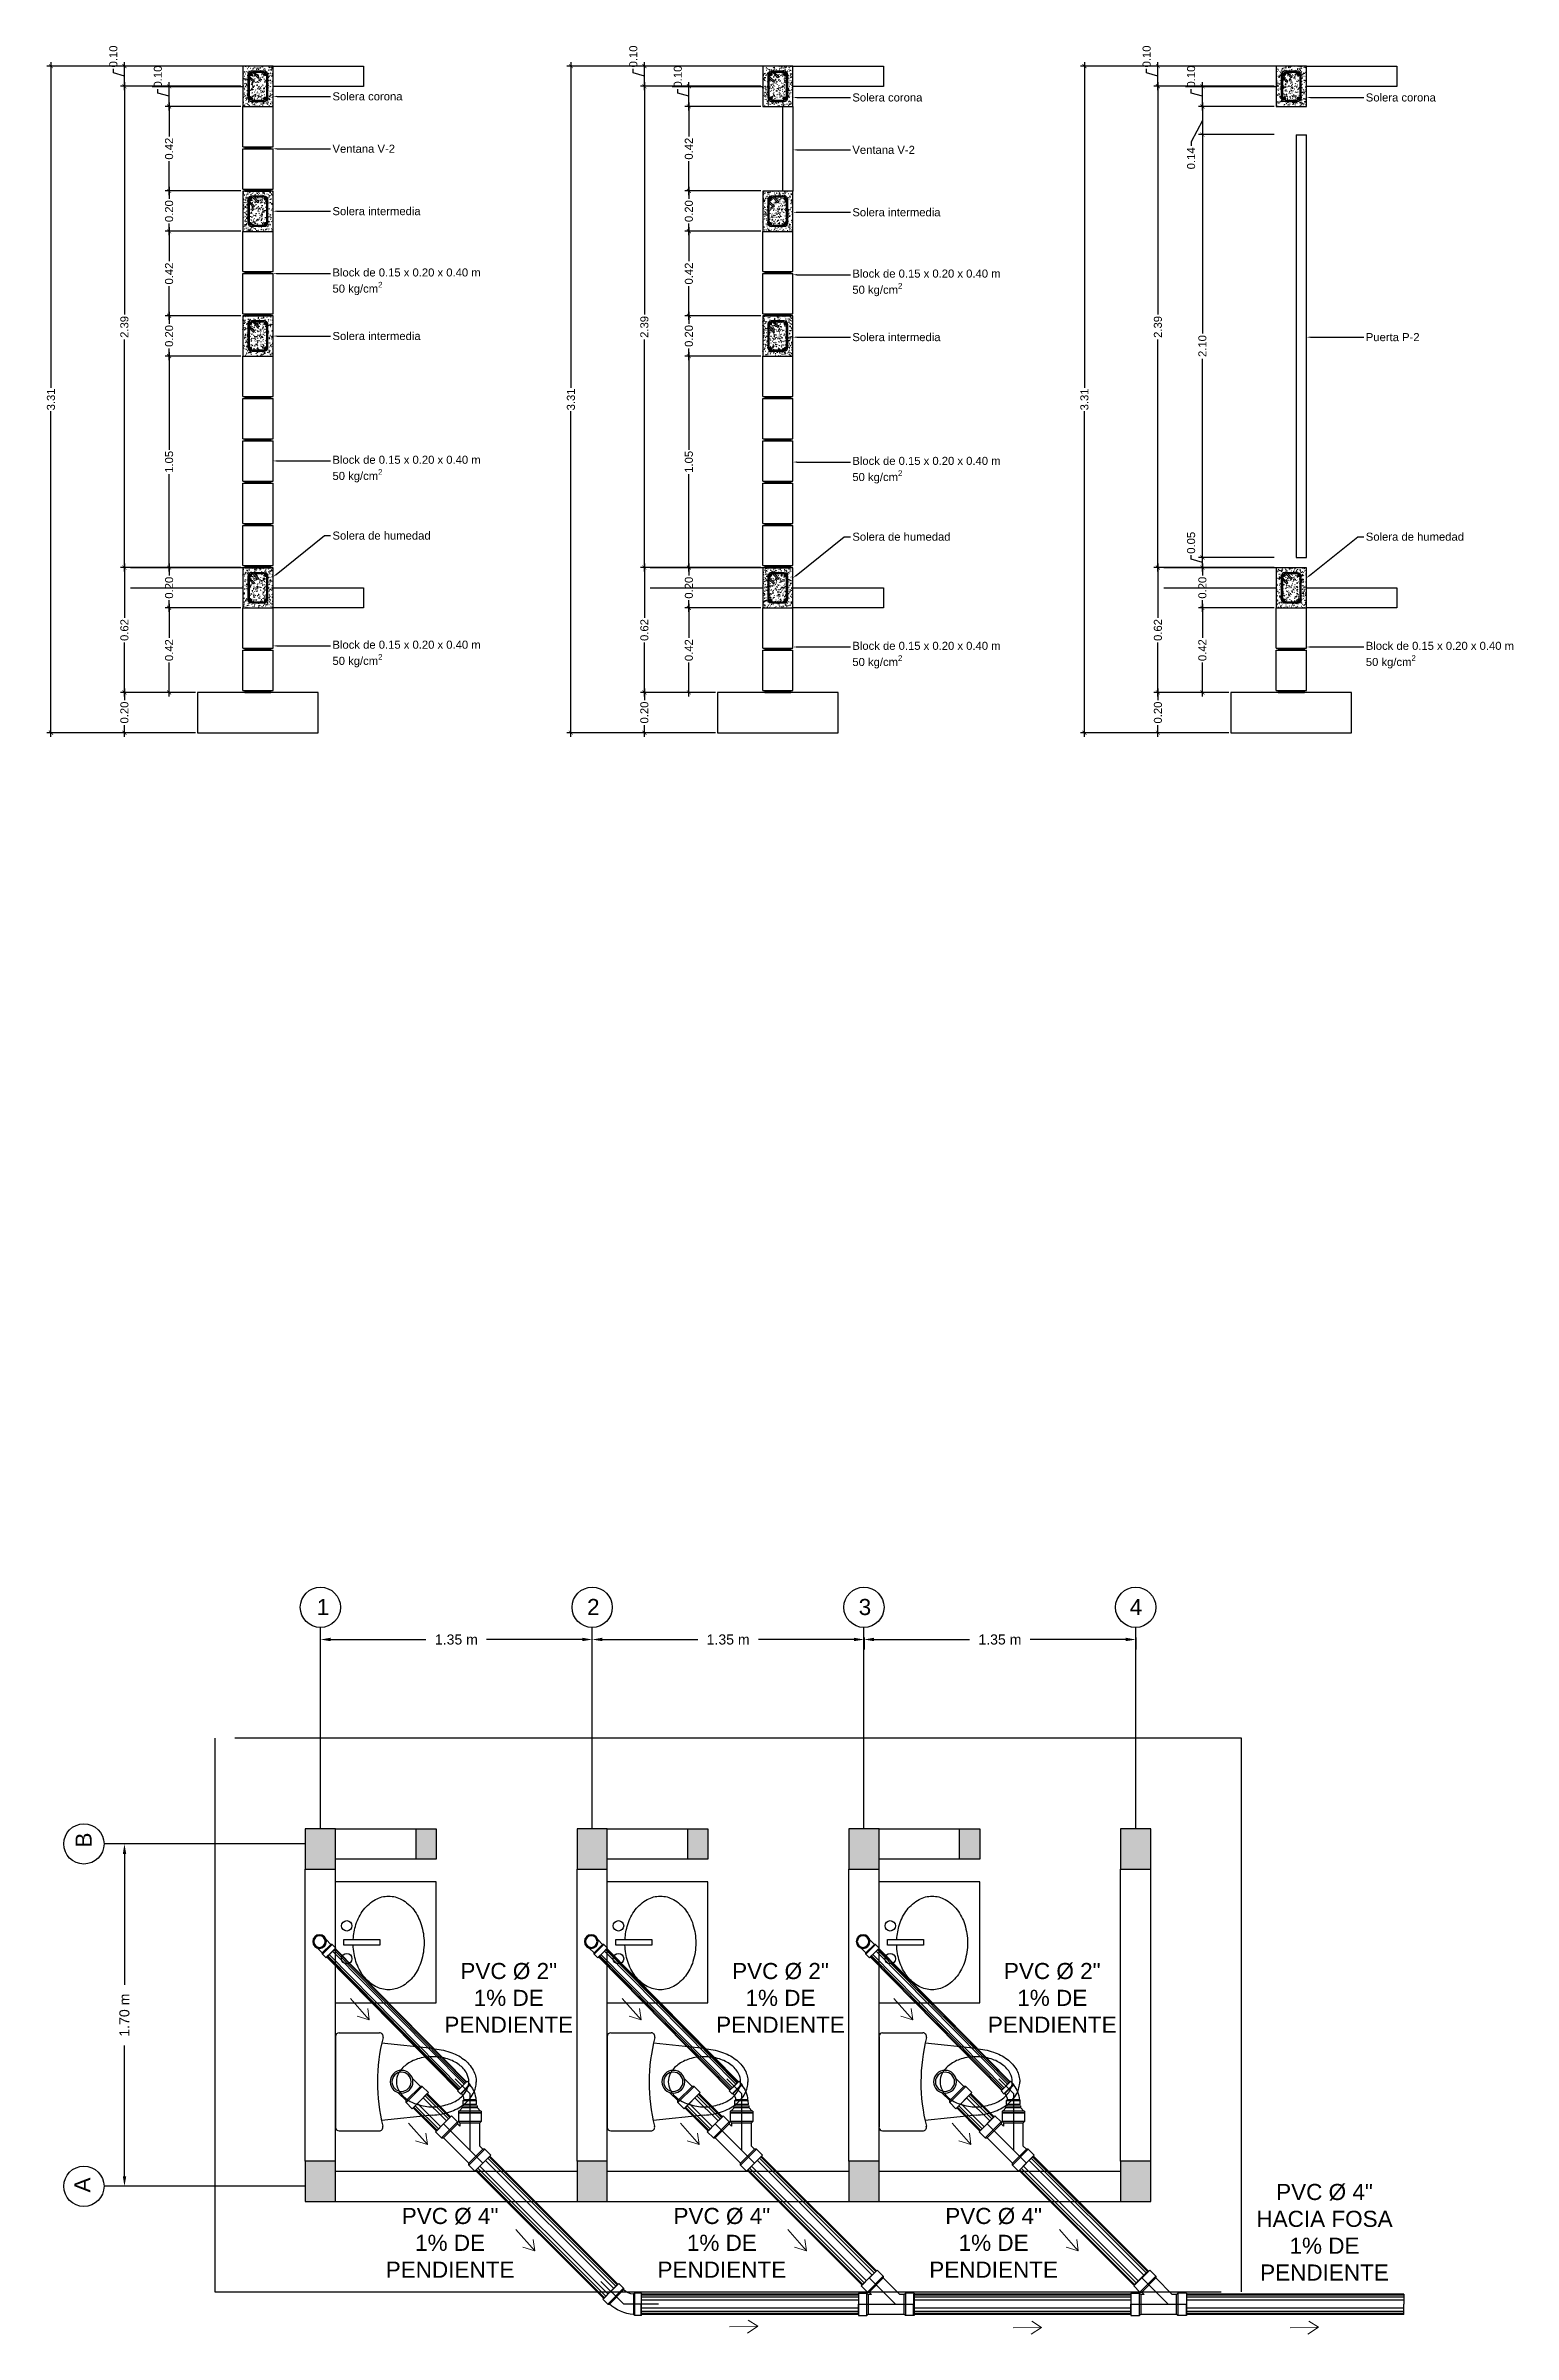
# Model space of a CAD drawing. Header units: metres. Extents: x 258817 to 259192, y 1878716 to 1878911.
# Drawn here: x 259179.86 to 259187.15, y 1878730.32 to 1878741.69 of the extents above; entities that cross this region are included whole.
import ezdxf
from ezdxf import colors
from ezdxf.entities.mleader import LeaderData, LeaderLine
from ezdxf.math import Vec2, Vec3

# ---------------------------------------------------------------- set-up
doc = ezdxf.new("R2010")
doc.units = ezdxf.units.M
doc.header["$MEASUREMENT"] = 0
for name, pattern in [('DASHED2', [0.375, 0.25, -0.125]), ('PHANTOM2', [1.25, 0.625, -0.125, 0.125, -0.125, 0.125, -0.125]), ('RAYITAS', [0.375, 0.25, -0.125])]:
    doc.linetypes.add(name, pattern=pattern)
doc.layers.add('0.1', color=1, linetype='Continuous', lineweight=9)
doc.layers.add('0.2', color=2, linetype='Continuous', lineweight=20)
for name, color, linetype in [('DRENAJE', 2, 'Continuous'), ('potable fria Tuberia', 2, 'Continuous'), ('tuberia drenajes', 7, 'Continuous'), ('Vistas', 7, 'Continuous')]:
    doc.layers.add(name, color=color, linetype=linetype)
doc.styles.get("Standard").update_dxf_attribs({"font": 'arial.ttf'})
doc.dimstyles.new('1 a 25', dxfattribs={"dimtxt": 0.05, "dimasz": 0.05, "dimexe": 0.05, "dimexo": 0.05, "dimgap": 0.05, "dimtad": 0, "dimzin": 0, "dimdsep": 46, "dimtxsty": 'Standard', "dimcen": 0.09, "dimadec": 0, "dimazin": 0, "dimtfac": 1, "dimtofl": 0, "dimtmove": 0, "dimatfit": 3, "dimfxl": 1, "dimtolj": 1, "dimtzin": 0, "dimarcsym": 0})
doc.dimstyles.new('JPcotas20', dxfattribs={"dimtxt": 0.04, "dimasz": 0.02, "dimexe": 0.02, "dimexo": 0.01, "dimgap": 0.01, "dimtad": 0, "dimzin": 1, "dimdsep": 46, "dimtxsty": 'Standard', "dimblk": 'ARCHTICK', "dimcen": 2.5, "dimdle": 0.02, "dimclrd": 1, "dimclre": 1, "dimclrt": 2, "dimadec": 0, "dimazin": 0, "dimtfac": 1, "dimtmove": 1, "dimatfit": 2, "dimfxl": 1.25, "dimarcsym": 0})

msp = doc.modelspace()

# ---------------------------------------------------------------- texts
at = {"char_height": 0.08, "attachment_point": 1}
for s, insert in [('1', (259181.20751, 1878733.97368)), ('2', (259182.55017, 1878733.97368)), ('3', (259183.89942, 1878733.97368)), ('4', (259185.24561, 1878733.97368))]:
    msp.add_mtext_dynamic_manual_height_columns(s, width=0.08, gutter_width=1, heights=[0], dxfattribs=dict(at, insert=insert))
at = {"char_height": 0.08, "attachment_point": 1, "rotation": 90}
for s, insert in [('B', (259180.00917, 1878732.73917)), ('A', (259180.00283, 1878731.02635))]:
    msp.add_mtext_dynamic_manual_height_columns(s, width=0.08, gutter_width=1, heights=[0], dxfattribs=dict(at, insert=insert))
at = {"layer": '0.2', "char_height": 0.08, "attachment_point": 1}
for s, width, insert in [('\\A1;\\pxqc;PVC Ø 2"\\P1% DE PENDIENTE', 0.6094993, (259181.8563, 1878732.16613)), ('\\A1;\\pxqc;PVC Ø 2"\\P1% DE PENDIENTE', 0.6094993, (259183.2063, 1878732.16613)), ('\\A1;\\pxqc;PVC Ø 2"\\P1% DE PENDIENTE', 0.6094993, (259184.5563, 1878732.16613)), ('\\A1;\\pxqc;PVC Ø 4"\\PHACIA FOSA\\P1% DE PENDIENTE', 0.7250907, (259185.85094, 1878731.06895)), ('\\A1;\\pxqc;PVC Ø 4"\\P1% DE PENDIENTE', 0.6623247, (259181.53862, 1878730.94984)), ('\\A1;\\pxqc;PVC Ø 4"\\P1% DE PENDIENTE', 0.6623247, (259182.88862, 1878730.94984)), ('\\A1;\\pxqc;PVC Ø 4"\\P1% DE PENDIENTE', 0.6623247, (259184.23862, 1878730.94984))]:
    msp.add_mtext_dynamic_manual_height_columns(s, width=width, gutter_width=2, heights=[0], dxfattribs=dict(at, insert=insert))

# ---------------------------------------------------------------- blocks, each defined once
blk = doc.blocks.new('Bloque')
h = blk.add_hatch(color=256)
h.dxf.hatch_style = 1
h.paths.add_polyline_path([(-0.065, 0.01), (-0.065, 0), (0.065, 0), (0.065, 0.01)])
for p, q in [((-0.075, 0.01), (-0.075, 0.21)), ((-0.075, 0.21), (0.075, 0.21)), ((0.075, 0.01), (0.075, 0.21)), ((-0.075, 0.01), (-0.065, 0.01)), ((-0.065, 0.01), (-0.065, 0)), ((-0.065, 0.01), (0.065, 0.01)), ((-0.065, 0), (0.065, 0)), ((0.065, 0), (0.065, 0.01)), ((0.065, 0.01), (0.075, 0.01))]:
    blk.add_line(p, q)
blk = doc.blocks.new('Solera Intermedia')
at = {"layer": 'Vistas'}
h = blk.add_hatch(dxfattribs=at)
h.set_pattern_fill('FP_1', color=256, scale=0.001, style=0, pattern_type=2)
h.set_pattern_definition([(50, (-27.032357, 14.390424), (0.0364365, -0.003187713), [0.00381, -0.04191]), (355, (-27.032357, 14.390424), (-0.00704845, 0.03821172), [0.003048, -0.033528]), (100.451, (-27.02932, 14.39016), (0.029388573, 0.035022944), [0.003238, -0.035618]), (46.184, (-27.032357, 14.400584), (0.054216056, -0.008408366), [0.005715, -0.062865]), (96.636, (-27.02784, 14.399883), (0.0474805, 0.04948544), [0.004857, -0.053427]), (351.184, (-27.032357, 14.400584), (0.04748106, 0.0494846), [0.004572, -0.050292]), (21, (-27.027277, 14.398044), (0.030322646, -0.020452802), [0.00381, -0.04191]), (326, (-27.027277, 14.398044), (0.012360696, 0.03683788), [0.003048, -0.033528]), (71.451, (-27.02475, 14.39634), (0.042683285, 0.016383894), [0.003238, -0.035618]), (37.5, (-27.032357, 14.390424), (0.000618067, 0.0169108196), [0.001676, -0.031445, 0.001676, -0.03236, -0.033655]), (37.5, (-27.032357, 14.390424), (0.000618067, 0.0169108196), [-0.067158, 0.001676, -0.031979]), (7.5, (-27.032357, 14.390424), (0.013364138, 0.020035779), [0.001676, -0.017729, 0.001676, -0.030683, -0.012827]), (7.5, (-27.032357, 14.390424), (0.013364138, 0.020035779), [-0.051765, 0.001676, -0.011151]), (327.5, (-27.043686, 14.390424), (0.027118159, -0.0011460587), [0.001676, -0.011024, 0.001676, -0.037948, -0.052578]), (327.5, (-27.043686, 14.390424), (0.027118159, -0.0011460587), [-0.052324, 0.001676, -0.050902]), (317.5, (-27.048766, 14.390424), (0.02962579, 0.00508507), [0.001676, -0.014834, 0.001676, -0.024638, -0.037338]), (317.5, (-27.048766, 14.390424), (0.02962579, 0.00508507), [-0.042824, 0.001676, -0.035662])])
h.paths.add_polyline_path([(-0.075, 0), (0.075, 0), (0.075, 0.2), (-0.075, 0.2), (-0.075, 0.039)])
h.paths.add_polyline_path([(-0.022, 0.025), (-0.031, 0.025), (-0.036, 0.026), (-0.04, 0.028), (-0.044, 0.031), (-0.047, 0.035), (-0.049, 0.039), (-0.05, 0.044), (-0.05, 0.156), (-0.049, 0.161), (-0.047, 0.165), (-0.044, 0.169), (-0.04, 0.172), (-0.036, 0.174), (-0.031, 0.175), (0.031, 0.175), (0.036, 0.174), (0.04, 0.172), (0.044, 0.169), (0.047, 0.165), (0.049, 0.161), (0.05, 0.156), (0.05, 0.044), (0.049, 0.039), (0.047, 0.035), (0.044, 0.031), (0.04, 0.028), (0.036, 0.026), (0.031, 0.025), (0.005, 0.025)])
h.paths.add_polyline_path([(-0.017, 0.031), (0.031, 0.031), (0.034, 0.032), (0.037, 0.033), (0.04, 0.035), (0.042, 0.038), (0.043, 0.041), (0.044, 0.044), (0.044, 0.156), (0.043, 0.159), (0.042, 0.162), (0.04, 0.165), (0.037, 0.167), (0.034, 0.168), (0.031, 0.169), (-0.017, 0.169), (0.005, 0.147), (0, 0.142), (-0.022, 0.165), (-0.025, 0.167), (-0.028, 0.168), (-0.031, 0.169), (-0.034, 0.168), (-0.037, 0.167), (-0.04, 0.165), (-0.042, 0.162), (-0.043, 0.159), (-0.044, 0.156), (-0.043, 0.153), (-0.042, 0.15), (-0.04, 0.147), (-0.017, 0.125), (-0.022, 0.12), (-0.044, 0.142), (-0.044, 0.044), (-0.043, 0.041), (-0.042, 0.038), (-0.04, 0.035), (-0.037, 0.033), (-0.034, 0.032), (-0.031, 0.031), (-0.022, 0.031)])
for points in [[(-0.037, 0.157), (-0.034, 0.158), (-0.032, 0.16), (-0.032, 0.162), (-0.033, 0.165), (-0.035, 0.166), (-0.038, 0.166), (-0.04, 0.165), (-0.041, 0.162), (-0.041, 0.16), (-0.039, 0.158)], [(0.037, 0.157), (0.04, 0.158), (0.041, 0.16), (0.041, 0.163), (0.04, 0.165), (0.037, 0.166), (0.035, 0.166), (0.033, 0.164), (0.032, 0.162), (0.033, 0.159), (0.035, 0.157)], [(-0.037, 0.034), (-0.034, 0.034), (-0.032, 0.036), (-0.032, 0.039), (-0.033, 0.042), (-0.035, 0.043), (-0.038, 0.043), (-0.04, 0.042), (-0.041, 0.039), (-0.041, 0.036), (-0.039, 0.034)], [(0.036, 0.034), (0.039, 0.034), (0.041, 0.036), (0.041, 0.038), (0.041, 0.041), (0.039, 0.043), (0.036, 0.043), (0.033, 0.042), (0.032, 0.04), (0.032, 0.037), (0.033, 0.035)]]:
    blk.add_hatch(color=256, dxfattribs=at).paths.add_polyline_path(points)
h = blk.add_hatch(color=256, dxfattribs=at)
edge = h.paths.add_edge_path()
edge.add_arc((-0.037, 0.162), 0.00476, 0, 360)
h = blk.add_hatch(color=256, dxfattribs=at)
edge = h.paths.add_edge_path()
edge.add_arc((0.037, 0.162), 0.00476, 0, 360)
h = blk.add_hatch(color=256, dxfattribs=at)
edge = h.paths.add_edge_path()
edge.add_arc((-0.037, 0.038), 0.00476, 0, 360)
h = blk.add_hatch(color=256, dxfattribs=at)
edge = h.paths.add_edge_path()
edge.add_arc((0.037, 0.038), 0.00476, 0, 360)
for p, q in [((0.075, 0.2), (-0.075, 0.2)), ((-0.075, 0.2), (-0.075, 0)), ((-0.05, 0.156), (-0.05, 0.044)), ((-0.044, 0.156), (-0.044, 0.044)), ((-0.044, 0.142), (-0.022, 0.12)), ((-0.04, 0.165), (-0.041, 0.162)), ((-0.041, 0.162), (-0.041, 0.16)), ((-0.041, 0.16), (-0.039, 0.158)), ((-0.038, 0.166), (-0.04, 0.165)), ((-0.04, 0.147), (-0.017, 0.125)), ((-0.039, 0.158), (-0.037, 0.157)), ((-0.035, 0.166), (-0.038, 0.166)), ((-0.037, 0.157), (-0.034, 0.158)), ((-0.033, 0.165), (-0.035, 0.166)), ((-0.034, 0.158), (-0.032, 0.16)), ((-0.032, 0.162), (-0.033, 0.165)), ((-0.032, 0.16), (-0.032, 0.162)), ((0.031, 0.175), (-0.031, 0.175)), ((0, 0.142), (-0.022, 0.165)), ((-0.022, 0.12), (-0.017, 0.125)), ((0.005, 0.147), (-0.017, 0.169)), ((0.031, 0.169), (-0.017, 0.169)), ((0.005, 0.147), (0, 0.142)), ((0.033, 0.164), (0.032, 0.162)), ((0.032, 0.162), (0.033, 0.159)), ((0.035, 0.166), (0.033, 0.164)), ((0.033, 0.159), (0.035, 0.157)), ((0.037, 0.166), (0.035, 0.166)), ((0.035, 0.157), (0.037, 0.157)), ((0.04, 0.165), (0.037, 0.166)), ((0.037, 0.157), (0.04, 0.158)), ((0.041, 0.163), (0.04, 0.165)), ((0.04, 0.158), (0.041, 0.16)), ((0.041, 0.16), (0.041, 0.163)), ((0.044, 0.044), (0.044, 0.156)), ((0.05, 0.044), (0.05, 0.156)), ((0.075, 0), (0.075, 0.2)), ((-0.075, 0), (0.075, 0)), ((-0.04, 0.042), (-0.041, 0.039)), ((-0.041, 0.039), (-0.041, 0.036)), ((-0.041, 0.036), (-0.039, 0.034)), ((-0.038, 0.043), (-0.04, 0.042)), ((-0.039, 0.034), (-0.037, 0.034)), ((-0.035, 0.043), (-0.038, 0.043)), ((-0.037, 0.034), (-0.034, 0.034)), ((-0.033, 0.042), (-0.035, 0.043)), ((-0.034, 0.034), (-0.032, 0.036)), ((-0.032, 0.039), (-0.033, 0.042)), ((-0.032, 0.036), (-0.032, 0.039)), ((-0.031, 0.031), (0.031, 0.031)), ((-0.031, 0.025), (0.031, 0.025)), ((0.033, 0.042), (0.032, 0.04)), ((0.032, 0.04), (0.032, 0.037)), ((0.032, 0.037), (0.033, 0.035)), ((0.036, 0.043), (0.033, 0.042)), ((0.033, 0.035), (0.036, 0.034)), ((0.039, 0.043), (0.036, 0.043)), ((0.036, 0.034), (0.039, 0.034)), ((0.041, 0.041), (0.039, 0.043)), ((0.039, 0.034), (0.041, 0.036)), ((0.041, 0.038), (0.041, 0.041)), ((0.041, 0.036), (0.041, 0.038))]:
    blk.add_line(p, q, dxfattribs=at)
for centre in [(-0.037, 0.162), (0.037, 0.162), (-0.037, 0.038), (0.037, 0.038)]:
    blk.add_circle(centre, 0.00476, dxfattribs=at)
for centre, radius, start, end in [((-0.031, 0.156), 0.019, 45, 180), ((-0.031, 0.156), 0.0127, 45, 180), ((-0.031, 0.156), 0.0127, 180, 225), ((0.031, 0.156), 0.019, 0, 90), ((0.031, 0.156), 0.0127, 0, 90), ((-0.031, 0.044), 0.0191, 180, 270), ((-0.031, 0.044), 0.0127, 180, 270), ((0.031, 0.044), 0.0127, 270, 0), ((0.031, 0.044), 0.019, 270, 0)]:
    blk.add_arc(centre, radius, start, end, dxfattribs=at)
blk = doc.blocks.new('Solera corona')
at = {"layer": 'Vistas'}
h = blk.add_hatch(dxfattribs=at)
h.set_pattern_fill('FP_1', color=256, scale=0.001, style=0, pattern_type=2)
h.set_pattern_definition([(50, (-27.492357, 14.390424), (0.0364365, -0.003187713), [0.00381, -0.04191]), (355, (-27.492357, 14.390424), (-0.00704845, 0.03821172), [0.003048, -0.033528]), (100.451, (-27.48932, 14.39016), (0.029388573, 0.035022944), [0.003238, -0.035618]), (46.184, (-27.492357, 14.400584), (0.054216056, -0.008408366), [0.005715, -0.062865]), (96.636, (-27.48784, 14.399883), (0.0474805, 0.04948544), [0.004857, -0.053427]), (351.184, (-27.492357, 14.400584), (0.04748106, 0.0494846), [0.004572, -0.050292]), (21, (-27.487277, 14.398044), (0.030322646, -0.020452802), [0.00381, -0.04191]), (326, (-27.487277, 14.398044), (0.012360696, 0.03683788), [0.003048, -0.033528]), (71.451, (-27.48475, 14.39634), (0.042683285, 0.016383894), [0.003238, -0.035618]), (37.5, (-27.492357, 14.390424), (0.000618067, 0.0169108196), [0.001676, -0.031445, 0.001676, -0.03236, -0.033655]), (37.5, (-27.492357, 14.390424), (0.000618067, 0.0169108196), [-0.067158, 0.001676, -0.031979]), (7.5, (-27.492357, 14.390424), (0.013364138, 0.020035779), [0.001676, -0.017729, 0.001676, -0.030683, -0.012827]), (7.5, (-27.492357, 14.390424), (0.013364138, 0.020035779), [-0.051765, 0.001676, -0.011151]), (327.5, (-27.503686, 14.390424), (0.027118159, -0.0011460587), [0.001676, -0.011024, 0.001676, -0.037948, -0.052578]), (327.5, (-27.503686, 14.390424), (0.027118159, -0.0011460587), [-0.052324, 0.001676, -0.050902]), (317.5, (-27.508766, 14.390424), (0.02962579, 0.00508507), [0.001676, -0.014834, 0.001676, -0.024638, -0.037338]), (317.5, (-27.508766, 14.390424), (0.02962579, 0.00508507), [-0.042824, 0.001676, -0.035662])])
h.paths.add_polyline_path([(-0.075, 0), (0.075, 0), (0.075, 0.2), (-0.075, 0.2), (-0.075, 0.039)])
h.paths.add_polyline_path([(0.031, 0.025), (-0.031, 0.025), (-0.036, 0.026), (-0.04, 0.028), (-0.044, 0.031), (-0.047, 0.035), (-0.049, 0.039), (-0.05, 0.044), (-0.05, 0.156), (-0.049, 0.161), (-0.047, 0.165), (-0.044, 0.169), (-0.04, 0.172), (-0.036, 0.174), (-0.031, 0.175), (0.031, 0.175), (0.036, 0.174), (0.04, 0.172), (0.044, 0.169), (0.047, 0.165), (0.049, 0.161), (0.05, 0.156), (0.05, 0.044), (0.049, 0.039), (0.047, 0.035), (0.044, 0.031), (0.04, 0.028), (0.036, 0.026), (0.034, 0.025)])
h.paths.add_polyline_path([(0.01, 0.031), (0.031, 0.031), (0.034, 0.032), (0.037, 0.033), (0.04, 0.035), (0.042, 0.038), (0.043, 0.041), (0.044, 0.044), (0.044, 0.156), (0.043, 0.159), (0.042, 0.162), (0.04, 0.165), (0.037, 0.167), (0.034, 0.168), (0.031, 0.169), (-0.017, 0.169), (0.005, 0.147), (0, 0.142), (-0.022, 0.165), (-0.025, 0.167), (-0.028, 0.168), (-0.031, 0.169), (-0.034, 0.168), (-0.037, 0.167), (-0.04, 0.165), (-0.042, 0.162), (-0.043, 0.159), (-0.044, 0.156), (-0.043, 0.153), (-0.042, 0.15), (-0.04, 0.147), (-0.017, 0.125), (-0.022, 0.12), (-0.044, 0.142), (-0.044, 0.044), (-0.043, 0.041), (-0.042, 0.038), (-0.04, 0.035), (-0.037, 0.033), (-0.034, 0.032), (-0.031, 0.031), (0.005, 0.031)])
for points in [[(-0.035, 0.154), (-0.032, 0.155), (-0.03, 0.157), (-0.029, 0.16), (-0.03, 0.164), (-0.032, 0.166), (-0.035, 0.167), (-0.039, 0.166), (-0.041, 0.164), (-0.042, 0.16), (-0.041, 0.157), (-0.039, 0.155)], [(0.035, 0.154), (0.039, 0.155), (0.041, 0.157), (0.042, 0.16), (0.041, 0.164), (0.039, 0.166), (0.035, 0.167), (0.032, 0.166), (0.03, 0.164), (0.029, 0.16), (0.03, 0.157), (0.032, 0.155)], [(-0.035, 0.033), (-0.032, 0.034), (-0.03, 0.036), (-0.029, 0.04), (-0.03, 0.043), (-0.032, 0.045), (-0.035, 0.046), (-0.039, 0.045), (-0.041, 0.043), (-0.042, 0.04), (-0.041, 0.036), (-0.039, 0.034)], [(0.035, 0.033), (0.039, 0.034), (0.041, 0.036), (0.042, 0.04), (0.041, 0.043), (0.039, 0.045), (0.035, 0.046), (0.032, 0.045), (0.03, 0.043), (0.029, 0.04), (0.03, 0.036), (0.032, 0.034)]]:
    blk.add_hatch(color=256, dxfattribs=at).paths.add_polyline_path(points)
h = blk.add_hatch(color=256, dxfattribs=at)
edge = h.paths.add_edge_path()
edge.add_arc((-0.035, 0.16), 0.00635, 0, 360)
h = blk.add_hatch(color=256, dxfattribs=at)
edge = h.paths.add_edge_path()
edge.add_arc((0.035, 0.16), 0.00635, 0, 360)
h = blk.add_hatch(color=256, dxfattribs=at)
edge = h.paths.add_edge_path()
edge.add_arc((-0.035, 0.04), 0.00635, 0, 360)
h = blk.add_hatch(color=256, dxfattribs=at)
edge = h.paths.add_edge_path()
edge.add_arc((0.035, 0.04), 0.00635, 0, 360)
for p, q in [((0.075, 0.2), (-0.075, 0.2)), ((-0.075, 0.2), (-0.075, 0)), ((-0.05, 0.156), (-0.05, 0.044)), ((-0.044, 0.156), (-0.044, 0.044)), ((-0.044, 0.142), (-0.022, 0.12)), ((-0.041, 0.164), (-0.042, 0.16)), ((-0.042, 0.16), (-0.041, 0.157)), ((-0.039, 0.166), (-0.041, 0.164)), ((-0.041, 0.157), (-0.039, 0.155)), ((-0.04, 0.147), (-0.017, 0.125)), ((-0.035, 0.167), (-0.039, 0.166)), ((-0.039, 0.155), (-0.035, 0.154)), ((-0.032, 0.166), (-0.035, 0.167)), ((-0.035, 0.154), (-0.032, 0.155)), ((-0.03, 0.164), (-0.032, 0.166)), ((-0.032, 0.155), (-0.03, 0.157)), ((0.031, 0.175), (-0.031, 0.175)), ((-0.029, 0.16), (-0.03, 0.164)), ((-0.03, 0.157), (-0.029, 0.16)), ((0, 0.142), (-0.022, 0.165)), ((-0.022, 0.12), (-0.017, 0.125)), ((0.005, 0.147), (-0.017, 0.169)), ((0.031, 0.169), (-0.017, 0.169)), ((0.005, 0.147), (0, 0.142)), ((0.03, 0.164), (0.029, 0.16)), ((0.029, 0.16), (0.03, 0.157)), ((0.032, 0.166), (0.03, 0.164)), ((0.03, 0.157), (0.032, 0.155)), ((0.035, 0.167), (0.032, 0.166)), ((0.032, 0.155), (0.035, 0.154)), ((0.039, 0.166), (0.035, 0.167)), ((0.035, 0.154), (0.039, 0.155)), ((0.041, 0.164), (0.039, 0.166)), ((0.039, 0.155), (0.041, 0.157)), ((0.042, 0.16), (0.041, 0.164)), ((0.041, 0.157), (0.042, 0.16)), ((0.044, 0.044), (0.044, 0.156)), ((0.05, 0.044), (0.05, 0.156)), ((0.075, 0), (0.075, 0.2)), ((-0.075, 0), (0.075, 0)), ((-0.041, 0.043), (-0.042, 0.04)), ((-0.042, 0.04), (-0.041, 0.036)), ((-0.039, 0.045), (-0.041, 0.043)), ((-0.041, 0.036), (-0.039, 0.034)), ((-0.035, 0.046), (-0.039, 0.045)), ((-0.039, 0.034), (-0.035, 0.033)), ((-0.032, 0.045), (-0.035, 0.046)), ((-0.035, 0.033), (-0.032, 0.034)), ((-0.03, 0.043), (-0.032, 0.045)), ((-0.032, 0.034), (-0.03, 0.036)), ((-0.031, 0.031), (0.031, 0.031)), ((-0.031, 0.025), (0.031, 0.025)), ((-0.029, 0.04), (-0.03, 0.043)), ((-0.03, 0.036), (-0.029, 0.04)), ((0.03, 0.043), (0.029, 0.04)), ((0.029, 0.04), (0.03, 0.036)), ((0.032, 0.045), (0.03, 0.043)), ((0.03, 0.036), (0.032, 0.034)), ((0.035, 0.046), (0.032, 0.045)), ((0.032, 0.034), (0.035, 0.033)), ((0.039, 0.045), (0.035, 0.046)), ((0.035, 0.033), (0.039, 0.034)), ((0.041, 0.043), (0.039, 0.045)), ((0.039, 0.034), (0.041, 0.036)), ((0.042, 0.04), (0.041, 0.043)), ((0.041, 0.036), (0.042, 0.04))]:
    blk.add_line(p, q, dxfattribs=at)
for centre in [(-0.035, 0.16), (0.035, 0.16), (-0.035, 0.04), (0.035, 0.04)]:
    blk.add_circle(centre, 0.00635, dxfattribs=at)
for centre, radius, start, end in [((-0.031, 0.156), 0.019, 45, 180), ((-0.031, 0.156), 0.0127, 45, 180), ((-0.031, 0.156), 0.0127, 180, 225), ((0.031, 0.156), 0.0191, 0, 90), ((0.031, 0.156), 0.0127, 0, 90), ((-0.031, 0.044), 0.019, 180, 270), ((-0.031, 0.044), 0.0127, 180, 270), ((0.031, 0.044), 0.0127, 270, 0), ((0.031, 0.044), 0.0191, 270, 0)]:
    blk.add_arc(centre, radius, start, end, dxfattribs=at)
blk = doc.blocks.new('_ArchTick')
at = {"color": 0, "linetype": 'ByBlock', "const_width": 0.15}
blk.add_lwpolyline([(-0.5, -0.5), (0.5, 0.5)], dxfattribs=at)
blk = doc.blocks.new('*D309')
at = {"layer": 'Defpoints', "color": 0, "transparency": 16777216}
for p in [(259180.252, 1878738.475), (259180.615, 1878738.475), (259180.615, 1878738.275)]:
    blk.add_point(p, dxfattribs=at)
at = {"layer": 'Vistas', "color": 1, "lineweight": -2, "transparency": 16777216}
for p, q in [((259180.605, 1878738.475), (259180.232, 1878738.475)), ((259180.252, 1878738.495), (259180.252, 1878738.436)), ((259180.605, 1878738.275), (259180.232, 1878738.275)), ((259180.252, 1878738.255), (259180.252, 1878738.313))]:
    blk.add_line(p, q, dxfattribs=at)
at = {"layer": 'Vistas', "color": 1, "lineweight": -2, "transparency": 16777216, "xscale": 0.02, "yscale": 0.02, "zscale": 0.02}
for p, rotation in [((259180.252, 1878738.475), 90), ((259180.252, 1878738.275), 270)]:
    blk.add_blockref('_ArchTick', p, dxfattribs=dict(at, rotation=rotation))
at = {"layer": 'Vistas', "color": 2, "transparency": 16777216, "insert": (259180.252, 1878738.375), "char_height": 0.04, "attachment_point": 5, "rotation": 90}
blk.add_mtext('0.20', dxfattribs=at)
blk = doc.blocks.new('*D310')
at = {"layer": 'Defpoints', "color": 0, "transparency": 16777216}
for p in [(259179.887, 1878741.585), (259180.615, 1878741.585), (259180.615, 1878738.275)]:
    blk.add_point(p, dxfattribs=at)
at = {"layer": 'Vistas', "color": 1, "lineweight": -2, "transparency": 16777216}
for p, q in [((259180.605, 1878741.585), (259179.867, 1878741.585)), ((259179.887, 1878741.605), (259179.887, 1878739.988)), ((259179.887, 1878738.255), (259179.887, 1878739.871)), ((259180.605, 1878738.275), (259179.867, 1878738.275))]:
    blk.add_line(p, q, dxfattribs=at)
at = {"layer": 'Vistas', "color": 1, "lineweight": -2, "transparency": 16777216, "xscale": 0.02, "yscale": 0.02, "zscale": 0.02}
for p, rotation in [((259179.887, 1878741.585), 90), ((259179.887, 1878738.275), 270)]:
    blk.add_blockref('_ArchTick', p, dxfattribs=dict(at, rotation=rotation))
at = {"layer": 'Vistas', "color": 2, "transparency": 16777216, "insert": (259179.887, 1878739.93), "char_height": 0.04, "attachment_point": 5, "rotation": 90}
blk.add_mtext('3.31', dxfattribs=at)
blk = doc.blocks.new('*D311')
at = {"layer": 'Defpoints', "color": 0, "transparency": 16777216}
for p in [(259180.252, 1878739.095), (259180.615, 1878739.095), (259180.615, 1878738.475)]:
    blk.add_point(p, dxfattribs=at)
at = {"layer": 'Vistas', "color": 1, "lineweight": -2, "transparency": 16777216}
for p, q in [((259180.605, 1878739.095), (259180.232, 1878739.095)), ((259180.252, 1878739.115), (259180.252, 1878738.846)), ((259180.252, 1878738.455), (259180.252, 1878738.723)), ((259180.605, 1878738.475), (259180.232, 1878738.475))]:
    blk.add_line(p, q, dxfattribs=at)
at = {"layer": 'Vistas', "color": 1, "lineweight": -2, "transparency": 16777216, "xscale": 0.02, "yscale": 0.02, "zscale": 0.02}
for p, rotation in [((259180.252, 1878739.095), 90), ((259180.252, 1878738.475), 270)]:
    blk.add_blockref('_ArchTick', p, dxfattribs=dict(at, rotation=rotation))
at = {"layer": 'Vistas', "color": 2, "transparency": 16777216, "insert": (259180.252, 1878738.785), "char_height": 0.04, "attachment_point": 5, "rotation": 90}
blk.add_mtext('0.62', dxfattribs=at)
blk = doc.blocks.new('*D312')
at = {"layer": 'Defpoints', "color": 0, "transparency": 16777216}
for p in [(259180.252, 1878741.485), (259180.615, 1878741.485), (259180.615, 1878739.095)]:
    blk.add_point(p, dxfattribs=at)
at = {"layer": 'Vistas', "color": 1, "lineweight": -2, "transparency": 16777216}
for p, q in [((259180.605, 1878741.485), (259180.232, 1878741.485)), ((259180.252, 1878741.505), (259180.252, 1878740.352)), ((259180.252, 1878739.075), (259180.252, 1878740.227)), ((259180.605, 1878739.095), (259180.232, 1878739.095))]:
    blk.add_line(p, q, dxfattribs=at)
at = {"layer": 'Vistas', "color": 1, "lineweight": -2, "transparency": 16777216, "xscale": 0.02, "yscale": 0.02, "zscale": 0.02}
for p, rotation in [((259180.252, 1878741.485), 90), ((259180.252, 1878739.095), 270)]:
    blk.add_blockref('_ArchTick', p, dxfattribs=dict(at, rotation=rotation))
at = {"layer": 'Vistas', "color": 2, "transparency": 16777216, "insert": (259180.252, 1878740.29), "char_height": 0.04, "attachment_point": 5, "rotation": 90}
blk.add_mtext('2.39', dxfattribs=at)
blk = doc.blocks.new('*D313')
at = {"layer": 'Defpoints', "color": 0, "transparency": 16777216}
for p in [(259180.252, 1878741.585), (259180.615, 1878741.585), (259180.615, 1878741.485)]:
    blk.add_point(p, dxfattribs=at)
at = {"layer": 'Vistas', "color": 1, "lineweight": -2, "transparency": 16777216}
for p, q in [((259180.197, 1878741.551), (259180.197, 1878741.571)), ((259180.605, 1878741.585), (259180.232, 1878741.585)), ((259180.252, 1878741.465), (259180.252, 1878741.605)), ((259180.252, 1878741.535), (259180.197, 1878741.551)), ((259180.605, 1878741.485), (259180.232, 1878741.485))]:
    blk.add_line(p, q, dxfattribs=at)
at = {"layer": 'Vistas', "color": 1, "lineweight": -2, "transparency": 16777216, "xscale": 0.02, "yscale": 0.02, "zscale": 0.02}
for p, rotation in [((259180.252, 1878741.585), 90), ((259180.252, 1878741.485), 270)]:
    blk.add_blockref('_ArchTick', p, dxfattribs=dict(at, rotation=rotation))
at = {"layer": 'Vistas', "color": 2, "transparency": 16777216, "insert": (259180.197, 1878741.633), "char_height": 0.04, "attachment_point": 5, "rotation": 90}
blk.add_mtext('0.10', dxfattribs=at)
blk = doc.blocks.new('*D314')
at = {"layer": 'Defpoints', "color": 0, "transparency": 16777216}
for p in [(259180.474, 1878738.895), (259180.84, 1878738.895), (259180.615, 1878738.475)]:
    blk.add_point(p, dxfattribs=at)
at = {"layer": 'Vistas', "color": 1, "lineweight": -2, "transparency": 16777216}
for p, q in [((259180.83, 1878738.895), (259180.454, 1878738.895)), ((259180.474, 1878738.915), (259180.474, 1878738.746)), ((259180.474, 1878738.455), (259180.474, 1878738.623)), ((259180.605, 1878738.475), (259180.454, 1878738.475))]:
    blk.add_line(p, q, dxfattribs=at)
at = {"layer": 'Vistas', "color": 1, "lineweight": -2, "transparency": 16777216, "xscale": 0.02, "yscale": 0.02, "zscale": 0.02}
for p, rotation in [((259180.474, 1878738.895), 90), ((259180.474, 1878738.475), 270)]:
    blk.add_blockref('_ArchTick', p, dxfattribs=dict(at, rotation=rotation))
at = {"layer": 'Vistas', "color": 2, "transparency": 16777216, "insert": (259180.474, 1878738.685), "char_height": 0.04, "attachment_point": 5, "rotation": 90}
blk.add_mtext('0.42', dxfattribs=at)
blk = doc.blocks.new('*D315')
at = {"layer": 'Defpoints', "color": 0, "transparency": 16777216}
for p in [(259180.474, 1878739.095), (259180.84, 1878739.095), (259180.84, 1878738.895)]:
    blk.add_point(p, dxfattribs=at)
at = {"layer": 'Vistas', "color": 1, "lineweight": -2, "transparency": 16777216}
for p, q in [((259180.83, 1878739.095), (259180.454, 1878739.095)), ((259180.474, 1878739.115), (259180.474, 1878739.056)), ((259180.83, 1878738.895), (259180.454, 1878738.895)), ((259180.474, 1878738.875), (259180.474, 1878738.933))]:
    blk.add_line(p, q, dxfattribs=at)
at = {"layer": 'Vistas', "color": 1, "lineweight": -2, "transparency": 16777216, "xscale": 0.02, "yscale": 0.02, "zscale": 0.02}
for p, rotation in [((259180.474, 1878739.095), 90), ((259180.474, 1878738.895), 270)]:
    blk.add_blockref('_ArchTick', p, dxfattribs=dict(at, rotation=rotation))
at = {"layer": 'Vistas', "color": 2, "transparency": 16777216, "insert": (259180.474, 1878738.995), "char_height": 0.04, "attachment_point": 5, "rotation": 90}
blk.add_mtext('0.20', dxfattribs=at)
blk = doc.blocks.new('*D316')
at = {"layer": 'Defpoints', "color": 0, "transparency": 16777216}
for p in [(259180.474, 1878740.145), (259180.84, 1878740.145), (259180.84, 1878739.095)]:
    blk.add_point(p, dxfattribs=at)
at = {"layer": 'Vistas', "color": 1, "lineweight": -2, "transparency": 16777216}
for p, q in [((259180.83, 1878740.145), (259180.454, 1878740.145)), ((259180.474, 1878740.165), (259180.474, 1878739.68)), ((259180.474, 1878739.075), (259180.474, 1878739.559)), ((259180.83, 1878739.095), (259180.454, 1878739.095))]:
    blk.add_line(p, q, dxfattribs=at)
at = {"layer": 'Vistas', "color": 1, "lineweight": -2, "transparency": 16777216, "xscale": 0.02, "yscale": 0.02, "zscale": 0.02}
for p, rotation in [((259180.474, 1878740.145), 90), ((259180.474, 1878739.095), 270)]:
    blk.add_blockref('_ArchTick', p, dxfattribs=dict(at, rotation=rotation))
at = {"layer": 'Vistas', "color": 2, "transparency": 16777216, "insert": (259180.474, 1878739.62), "char_height": 0.04, "attachment_point": 5, "rotation": 90}
blk.add_mtext('1.05', dxfattribs=at)
blk = doc.blocks.new('*D317')
at = {"layer": 'Defpoints', "color": 0, "transparency": 16777216}
for p in [(259180.474, 1878740.345), (259180.84, 1878740.345), (259180.84, 1878740.145)]:
    blk.add_point(p, dxfattribs=at)
at = {"layer": 'Vistas', "color": 1, "lineweight": -2, "transparency": 16777216}
for p, q in [((259180.83, 1878740.345), (259180.454, 1878740.345)), ((259180.474, 1878740.365), (259180.474, 1878740.306)), ((259180.83, 1878740.145), (259180.454, 1878740.145)), ((259180.474, 1878740.125), (259180.474, 1878740.183))]:
    blk.add_line(p, q, dxfattribs=at)
at = {"layer": 'Vistas', "color": 1, "lineweight": -2, "transparency": 16777216, "xscale": 0.02, "yscale": 0.02, "zscale": 0.02}
for p, rotation in [((259180.474, 1878740.345), 90), ((259180.474, 1878740.145), 270)]:
    blk.add_blockref('_ArchTick', p, dxfattribs=dict(at, rotation=rotation))
at = {"layer": 'Vistas', "color": 2, "transparency": 16777216, "insert": (259180.474, 1878740.245), "char_height": 0.04, "attachment_point": 5, "rotation": 90}
blk.add_mtext('0.20', dxfattribs=at)
blk = doc.blocks.new('*D318')
at = {"layer": 'Defpoints', "color": 0, "transparency": 16777216}
for p in [(259180.474, 1878740.765), (259180.84, 1878740.765), (259180.84, 1878740.345)]:
    blk.add_point(p, dxfattribs=at)
at = {"layer": 'Vistas', "color": 1, "lineweight": -2, "transparency": 16777216}
for p, q in [((259180.474, 1878740.785), (259180.474, 1878740.616)), ((259180.83, 1878740.765), (259180.454, 1878740.765)), ((259180.474, 1878740.325), (259180.474, 1878740.493)), ((259180.83, 1878740.345), (259180.454, 1878740.345))]:
    blk.add_line(p, q, dxfattribs=at)
at = {"layer": 'Vistas', "color": 1, "lineweight": -2, "transparency": 16777216, "xscale": 0.02, "yscale": 0.02, "zscale": 0.02}
for p, rotation in [((259180.474, 1878740.765), 90), ((259180.474, 1878740.345), 270)]:
    blk.add_blockref('_ArchTick', p, dxfattribs=dict(at, rotation=rotation))
at = {"layer": 'Vistas', "color": 2, "transparency": 16777216, "insert": (259180.474, 1878740.555), "char_height": 0.04, "attachment_point": 5, "rotation": 90}
blk.add_mtext('0.42', dxfattribs=at)
blk = doc.blocks.new('*D319')
at = {"layer": 'Defpoints', "color": 0, "transparency": 16777216}
for p in [(259180.474, 1878740.965), (259180.84, 1878740.965), (259180.84, 1878740.765)]:
    blk.add_point(p, dxfattribs=at)
at = {"layer": 'Vistas', "color": 1, "lineweight": -2, "transparency": 16777216}
for p, q in [((259180.83, 1878740.965), (259180.454, 1878740.965)), ((259180.474, 1878740.985), (259180.474, 1878740.926)), ((259180.474, 1878740.745), (259180.474, 1878740.803)), ((259180.83, 1878740.765), (259180.454, 1878740.765))]:
    blk.add_line(p, q, dxfattribs=at)
at = {"layer": 'Vistas', "color": 1, "lineweight": -2, "transparency": 16777216, "xscale": 0.02, "yscale": 0.02, "zscale": 0.02}
for p, rotation in [((259180.474, 1878740.965), 90), ((259180.474, 1878740.765), 270)]:
    blk.add_blockref('_ArchTick', p, dxfattribs=dict(at, rotation=rotation))
at = {"layer": 'Vistas', "color": 2, "transparency": 16777216, "insert": (259180.474, 1878740.865), "char_height": 0.04, "attachment_point": 5, "rotation": 90}
blk.add_mtext('0.20', dxfattribs=at)
blk = doc.blocks.new('*D320')
at = {"layer": 'Defpoints', "color": 0, "transparency": 16777216}
for p in [(259180.474, 1878741.385), (259180.84, 1878741.385), (259180.84, 1878740.965)]:
    blk.add_point(p, dxfattribs=at)
at = {"layer": 'Vistas', "color": 1, "lineweight": -2, "transparency": 16777216}
for p, q in [((259180.83, 1878741.385), (259180.454, 1878741.385)), ((259180.474, 1878741.405), (259180.474, 1878741.236)), ((259180.474, 1878740.945), (259180.474, 1878741.113)), ((259180.83, 1878740.965), (259180.454, 1878740.965))]:
    blk.add_line(p, q, dxfattribs=at)
at = {"layer": 'Vistas', "color": 1, "lineweight": -2, "transparency": 16777216, "xscale": 0.02, "yscale": 0.02, "zscale": 0.02}
for p, rotation in [((259180.474, 1878741.385), 90), ((259180.474, 1878740.965), 270)]:
    blk.add_blockref('_ArchTick', p, dxfattribs=dict(at, rotation=rotation))
at = {"layer": 'Vistas', "color": 2, "transparency": 16777216, "insert": (259180.474, 1878741.175), "char_height": 0.04, "attachment_point": 5, "rotation": 90}
blk.add_mtext('0.42', dxfattribs=at)
blk = doc.blocks.new('*D321')
at = {"layer": 'Defpoints', "color": 0, "transparency": 16777216}
for p in [(259180.474, 1878741.485), (259180.84, 1878741.485), (259180.84, 1878741.385)]:
    blk.add_point(p, dxfattribs=at)
at = {"layer": 'Vistas', "color": 1, "lineweight": -2, "transparency": 16777216}
for p, q in [((259180.418, 1878741.451), (259180.418, 1878741.471)), ((259180.83, 1878741.485), (259180.454, 1878741.485)), ((259180.474, 1878741.365), (259180.474, 1878741.505)), ((259180.474, 1878741.435), (259180.418, 1878741.451)), ((259180.83, 1878741.385), (259180.454, 1878741.385))]:
    blk.add_line(p, q, dxfattribs=at)
at = {"layer": 'Vistas', "color": 1, "lineweight": -2, "transparency": 16777216, "xscale": 0.02, "yscale": 0.02, "zscale": 0.02}
for p, rotation in [((259180.474, 1878741.485), 90), ((259180.474, 1878741.385), 270)]:
    blk.add_blockref('_ArchTick', p, dxfattribs=dict(at, rotation=rotation))
at = {"layer": 'Vistas', "color": 2, "transparency": 16777216, "insert": (259180.418, 1878741.533), "char_height": 0.04, "attachment_point": 5, "rotation": 90}
blk.add_mtext('0.10', dxfattribs=at)
blk = doc.blocks.new('*D323')
at = {"layer": 'Defpoints', "color": 0, "transparency": 16777216}
for p in [(259182.835, 1878738.475), (259183.198, 1878738.475), (259183.198, 1878738.275)]:
    blk.add_point(p, dxfattribs=at)
at = {"layer": 'Vistas', "color": 1, "lineweight": -2, "transparency": 16777216}
for p, q in [((259183.188, 1878738.475), (259182.815, 1878738.475)), ((259182.835, 1878738.495), (259182.835, 1878738.436)), ((259183.188, 1878738.275), (259182.815, 1878738.275)), ((259182.835, 1878738.255), (259182.835, 1878738.313))]:
    blk.add_line(p, q, dxfattribs=at)
at = {"layer": 'Vistas', "color": 1, "lineweight": -2, "transparency": 16777216, "xscale": 0.02, "yscale": 0.02, "zscale": 0.02}
for p, rotation in [((259182.835, 1878738.475), 90), ((259182.835, 1878738.275), 270)]:
    blk.add_blockref('_ArchTick', p, dxfattribs=dict(at, rotation=rotation))
at = {"layer": 'Vistas', "color": 2, "transparency": 16777216, "insert": (259182.835, 1878738.375), "char_height": 0.04, "attachment_point": 5, "rotation": 90}
blk.add_mtext('0.20', dxfattribs=at)
blk = doc.blocks.new('*D331')
at = {"layer": 'Defpoints', "color": 0, "transparency": 16777216}
for p in [(259182.47, 1878741.585), (259183.198, 1878741.585), (259183.198, 1878738.275)]:
    blk.add_point(p, dxfattribs=at)
at = {"layer": 'Vistas', "color": 1, "lineweight": -2, "transparency": 16777216}
for p, q in [((259183.188, 1878741.585), (259182.45, 1878741.585)), ((259182.47, 1878741.605), (259182.47, 1878739.988)), ((259182.47, 1878738.255), (259182.47, 1878739.871)), ((259183.188, 1878738.275), (259182.45, 1878738.275))]:
    blk.add_line(p, q, dxfattribs=at)
at = {"layer": 'Vistas', "color": 1, "lineweight": -2, "transparency": 16777216, "xscale": 0.02, "yscale": 0.02, "zscale": 0.02}
for p, rotation in [((259182.47, 1878741.585), 90), ((259182.47, 1878738.275), 270)]:
    blk.add_blockref('_ArchTick', p, dxfattribs=dict(at, rotation=rotation))
at = {"layer": 'Vistas', "color": 2, "transparency": 16777216, "insert": (259182.47, 1878739.93), "char_height": 0.04, "attachment_point": 5, "rotation": 90}
blk.add_mtext('3.31', dxfattribs=at)
blk = doc.blocks.new('*D332')
at = {"layer": 'Defpoints', "color": 0, "transparency": 16777216}
for p in [(259182.835, 1878739.095), (259183.423, 1878739.095), (259183.198, 1878738.475)]:
    blk.add_point(p, dxfattribs=at)
at = {"layer": 'Vistas', "color": 1, "lineweight": -2, "transparency": 16777216}
for p, q in [((259183.413, 1878739.095), (259182.815, 1878739.095)), ((259182.835, 1878739.115), (259182.835, 1878738.846)), ((259182.835, 1878738.455), (259182.835, 1878738.723)), ((259183.188, 1878738.475), (259182.815, 1878738.475))]:
    blk.add_line(p, q, dxfattribs=at)
at = {"layer": 'Vistas', "color": 1, "lineweight": -2, "transparency": 16777216, "xscale": 0.02, "yscale": 0.02, "zscale": 0.02}
for p, rotation in [((259182.835, 1878739.095), 90), ((259182.835, 1878738.475), 270)]:
    blk.add_blockref('_ArchTick', p, dxfattribs=dict(at, rotation=rotation))
at = {"layer": 'Vistas', "color": 2, "transparency": 16777216, "insert": (259182.835, 1878738.785), "char_height": 0.04, "attachment_point": 5, "rotation": 90}
blk.add_mtext('0.62', dxfattribs=at)
blk = doc.blocks.new('*D333')
at = {"layer": 'Defpoints', "color": 0, "transparency": 16777216}
for p in [(259182.835, 1878741.485), (259183.198, 1878741.485), (259183.198, 1878739.095)]:
    blk.add_point(p, dxfattribs=at)
at = {"layer": 'Vistas', "color": 1, "lineweight": -2, "transparency": 16777216}
for p, q in [((259183.188, 1878741.485), (259182.815, 1878741.485)), ((259182.835, 1878741.505), (259182.835, 1878740.352)), ((259182.835, 1878739.075), (259182.835, 1878740.227)), ((259183.188, 1878739.095), (259182.815, 1878739.095))]:
    blk.add_line(p, q, dxfattribs=at)
at = {"layer": 'Vistas', "color": 1, "lineweight": -2, "transparency": 16777216, "xscale": 0.02, "yscale": 0.02, "zscale": 0.02}
for p, rotation in [((259182.835, 1878741.485), 90), ((259182.835, 1878739.095), 270)]:
    blk.add_blockref('_ArchTick', p, dxfattribs=dict(at, rotation=rotation))
at = {"layer": 'Vistas', "color": 2, "transparency": 16777216, "insert": (259182.835, 1878740.29), "char_height": 0.04, "attachment_point": 5, "rotation": 90}
blk.add_mtext('2.39', dxfattribs=at)
blk = doc.blocks.new('*D322')
at = {"layer": 'Defpoints', "color": 0, "transparency": 16777216}
for p in [(259182.835, 1878741.585), (259183.198, 1878741.585), (259183.198, 1878741.485)]:
    blk.add_point(p, dxfattribs=at)
at = {"layer": 'Vistas', "color": 1, "lineweight": -2, "transparency": 16777216}
for p, q in [((259182.78, 1878741.551), (259182.78, 1878741.571)), ((259183.188, 1878741.585), (259182.815, 1878741.585)), ((259182.835, 1878741.465), (259182.835, 1878741.605)), ((259182.835, 1878741.535), (259182.78, 1878741.551)), ((259183.188, 1878741.485), (259182.815, 1878741.485))]:
    blk.add_line(p, q, dxfattribs=at)
at = {"layer": 'Vistas', "color": 1, "lineweight": -2, "transparency": 16777216, "xscale": 0.02, "yscale": 0.02, "zscale": 0.02}
for p, rotation in [((259182.835, 1878741.585), 90), ((259182.835, 1878741.485), 270)]:
    blk.add_blockref('_ArchTick', p, dxfattribs=dict(at, rotation=rotation))
at = {"layer": 'Vistas', "color": 2, "transparency": 16777216, "insert": (259182.78, 1878741.633), "char_height": 0.04, "attachment_point": 5, "rotation": 90}
blk.add_mtext('0.10', dxfattribs=at)
blk = doc.blocks.new('*D334')
at = {"layer": 'Defpoints', "color": 0, "transparency": 16777216}
for p in [(259183.056, 1878738.895), (259183.423, 1878738.895), (259183.198, 1878738.475)]:
    blk.add_point(p, dxfattribs=at)
at = {"layer": 'Vistas', "color": 1, "lineweight": -2, "transparency": 16777216}
for p, q in [((259183.413, 1878738.895), (259183.036, 1878738.895)), ((259183.056, 1878738.915), (259183.056, 1878738.746)), ((259183.056, 1878738.455), (259183.056, 1878738.623)), ((259183.188, 1878738.475), (259183.036, 1878738.475))]:
    blk.add_line(p, q, dxfattribs=at)
at = {"layer": 'Vistas', "color": 1, "lineweight": -2, "transparency": 16777216, "xscale": 0.02, "yscale": 0.02, "zscale": 0.02}
for p, rotation in [((259183.056, 1878738.895), 90), ((259183.056, 1878738.475), 270)]:
    blk.add_blockref('_ArchTick', p, dxfattribs=dict(at, rotation=rotation))
at = {"layer": 'Vistas', "color": 2, "transparency": 16777216, "insert": (259183.056, 1878738.685), "char_height": 0.04, "attachment_point": 5, "rotation": 90}
blk.add_mtext('0.42', dxfattribs=at)
blk = doc.blocks.new('*D326')
at = {"layer": 'Defpoints', "color": 0, "transparency": 16777216}
for p in [(259180.474, 1878739.095), (259180.84, 1878739.095), (259180.84, 1878738.895)]:
    blk.add_point(p, dxfattribs=at)
at = {"layer": 'Vistas', "color": 1, "lineweight": -2, "transparency": 16777216}
for p, q in [((259180.83, 1878739.095), (259180.454, 1878739.095)), ((259180.474, 1878739.115), (259180.474, 1878739.056)), ((259180.83, 1878738.895), (259180.454, 1878738.895)), ((259180.474, 1878738.875), (259180.474, 1878738.933))]:
    blk.add_line(p, q, dxfattribs=at)
at = {"layer": 'Vistas', "color": 1, "lineweight": -2, "transparency": 16777216, "xscale": 0.02, "yscale": 0.02, "zscale": 0.02}
for p, rotation in [((259180.474, 1878739.095), 90), ((259180.474, 1878738.895), 270)]:
    blk.add_blockref('_ArchTick', p, dxfattribs=dict(at, rotation=rotation))
at = {"layer": 'Vistas', "color": 2, "transparency": 16777216, "insert": (259180.474, 1878738.995), "char_height": 0.04, "attachment_point": 5, "rotation": 90}
blk.add_mtext('0.20', dxfattribs=at)
blk = doc.blocks.new('*D327')
at = {"layer": 'Defpoints', "color": 0, "transparency": 16777216}
for p in [(259180.474, 1878740.145), (259180.84, 1878740.145), (259180.84, 1878739.095)]:
    blk.add_point(p, dxfattribs=at)
at = {"layer": 'Vistas', "color": 1, "lineweight": -2, "transparency": 16777216}
for p, q in [((259180.83, 1878740.145), (259180.454, 1878740.145)), ((259180.474, 1878740.165), (259180.474, 1878739.68)), ((259180.474, 1878739.075), (259180.474, 1878739.559)), ((259180.83, 1878739.095), (259180.454, 1878739.095))]:
    blk.add_line(p, q, dxfattribs=at)
at = {"layer": 'Vistas', "color": 1, "lineweight": -2, "transparency": 16777216, "xscale": 0.02, "yscale": 0.02, "zscale": 0.02}
for p, rotation in [((259180.474, 1878740.145), 90), ((259180.474, 1878739.095), 270)]:
    blk.add_blockref('_ArchTick', p, dxfattribs=dict(at, rotation=rotation))
at = {"layer": 'Vistas', "color": 2, "transparency": 16777216, "insert": (259180.474, 1878739.62), "char_height": 0.04, "attachment_point": 5, "rotation": 90}
blk.add_mtext('1.05', dxfattribs=at)
blk = doc.blocks.new('*D328')
at = {"layer": 'Defpoints', "color": 0, "transparency": 16777216}
for p in [(259180.474, 1878740.345), (259180.84, 1878740.345), (259180.84, 1878740.145)]:
    blk.add_point(p, dxfattribs=at)
at = {"layer": 'Vistas', "color": 1, "lineweight": -2, "transparency": 16777216}
for p, q in [((259180.83, 1878740.345), (259180.454, 1878740.345)), ((259180.474, 1878740.365), (259180.474, 1878740.306)), ((259180.83, 1878740.145), (259180.454, 1878740.145)), ((259180.474, 1878740.125), (259180.474, 1878740.183))]:
    blk.add_line(p, q, dxfattribs=at)
at = {"layer": 'Vistas', "color": 1, "lineweight": -2, "transparency": 16777216, "xscale": 0.02, "yscale": 0.02, "zscale": 0.02}
for p, rotation in [((259180.474, 1878740.345), 90), ((259180.474, 1878740.145), 270)]:
    blk.add_blockref('_ArchTick', p, dxfattribs=dict(at, rotation=rotation))
at = {"layer": 'Vistas', "color": 2, "transparency": 16777216, "insert": (259180.474, 1878740.245), "char_height": 0.04, "attachment_point": 5, "rotation": 90}
blk.add_mtext('0.20', dxfattribs=at)
blk = doc.blocks.new('*D329')
at = {"layer": 'Defpoints', "color": 0, "transparency": 16777216}
for p in [(259180.474, 1878740.765), (259180.84, 1878740.765), (259180.84, 1878740.345)]:
    blk.add_point(p, dxfattribs=at)
at = {"layer": 'Vistas', "color": 1, "lineweight": -2, "transparency": 16777216}
for p, q in [((259180.474, 1878740.785), (259180.474, 1878740.616)), ((259180.83, 1878740.765), (259180.454, 1878740.765)), ((259180.474, 1878740.325), (259180.474, 1878740.493)), ((259180.83, 1878740.345), (259180.454, 1878740.345))]:
    blk.add_line(p, q, dxfattribs=at)
at = {"layer": 'Vistas', "color": 1, "lineweight": -2, "transparency": 16777216, "xscale": 0.02, "yscale": 0.02, "zscale": 0.02}
for p, rotation in [((259180.474, 1878740.765), 90), ((259180.474, 1878740.345), 270)]:
    blk.add_blockref('_ArchTick', p, dxfattribs=dict(at, rotation=rotation))
at = {"layer": 'Vistas', "color": 2, "transparency": 16777216, "insert": (259180.474, 1878740.555), "char_height": 0.04, "attachment_point": 5, "rotation": 90}
blk.add_mtext('0.42', dxfattribs=at)
blk = doc.blocks.new('*D330')
at = {"layer": 'Defpoints', "color": 0, "transparency": 16777216}
for p in [(259180.474, 1878740.965), (259180.84, 1878740.965), (259180.84, 1878740.765)]:
    blk.add_point(p, dxfattribs=at)
at = {"layer": 'Vistas', "color": 1, "lineweight": -2, "transparency": 16777216}
for p, q in [((259180.83, 1878740.965), (259180.454, 1878740.965)), ((259180.474, 1878740.985), (259180.474, 1878740.926)), ((259180.474, 1878740.745), (259180.474, 1878740.803)), ((259180.83, 1878740.765), (259180.454, 1878740.765))]:
    blk.add_line(p, q, dxfattribs=at)
at = {"layer": 'Vistas', "color": 1, "lineweight": -2, "transparency": 16777216, "xscale": 0.02, "yscale": 0.02, "zscale": 0.02}
for p, rotation in [((259180.474, 1878740.965), 90), ((259180.474, 1878740.765), 270)]:
    blk.add_blockref('_ArchTick', p, dxfattribs=dict(at, rotation=rotation))
at = {"layer": 'Vistas', "color": 2, "transparency": 16777216, "insert": (259180.474, 1878740.865), "char_height": 0.04, "attachment_point": 5, "rotation": 90}
blk.add_mtext('0.20', dxfattribs=at)
blk = doc.blocks.new('*D324')
at = {"layer": 'Defpoints', "color": 0, "transparency": 16777216}
for p in [(259180.474, 1878741.385), (259180.84, 1878741.385), (259180.84, 1878740.965)]:
    blk.add_point(p, dxfattribs=at)
at = {"layer": 'Vistas', "color": 1, "lineweight": -2, "transparency": 16777216}
for p, q in [((259180.83, 1878741.385), (259180.454, 1878741.385)), ((259180.474, 1878741.405), (259180.474, 1878741.236)), ((259180.474, 1878740.945), (259180.474, 1878741.113)), ((259180.83, 1878740.965), (259180.454, 1878740.965))]:
    blk.add_line(p, q, dxfattribs=at)
at = {"layer": 'Vistas', "color": 1, "lineweight": -2, "transparency": 16777216, "xscale": 0.02, "yscale": 0.02, "zscale": 0.02}
for p, rotation in [((259180.474, 1878741.385), 90), ((259180.474, 1878740.965), 270)]:
    blk.add_blockref('_ArchTick', p, dxfattribs=dict(at, rotation=rotation))
at = {"layer": 'Vistas', "color": 2, "transparency": 16777216, "insert": (259180.474, 1878741.175), "char_height": 0.04, "attachment_point": 5, "rotation": 90}
blk.add_mtext('0.42', dxfattribs=at)
blk = doc.blocks.new('*D325')
at = {"layer": 'Defpoints', "color": 0, "transparency": 16777216}
for p in [(259180.474, 1878741.485), (259180.84, 1878741.485), (259180.84, 1878741.385)]:
    blk.add_point(p, dxfattribs=at)
at = {"layer": 'Vistas', "color": 1, "lineweight": -2, "transparency": 16777216}
for p, q in [((259180.418, 1878741.451), (259180.418, 1878741.471)), ((259180.83, 1878741.485), (259180.454, 1878741.485)), ((259180.474, 1878741.365), (259180.474, 1878741.505)), ((259180.474, 1878741.435), (259180.418, 1878741.451)), ((259180.83, 1878741.385), (259180.454, 1878741.385))]:
    blk.add_line(p, q, dxfattribs=at)
at = {"layer": 'Vistas', "color": 1, "lineweight": -2, "transparency": 16777216, "xscale": 0.02, "yscale": 0.02, "zscale": 0.02}
for p, rotation in [((259180.474, 1878741.485), 90), ((259180.474, 1878741.385), 270)]:
    blk.add_blockref('_ArchTick', p, dxfattribs=dict(at, rotation=rotation))
at = {"layer": 'Vistas', "color": 2, "transparency": 16777216, "insert": (259180.418, 1878741.533), "char_height": 0.04, "attachment_point": 5, "rotation": 90}
blk.add_mtext('0.10', dxfattribs=at)
blk = doc.blocks.new('*D336')
at = {"layer": 'Defpoints', "color": 0, "transparency": 16777216}
for p in [(259185.386, 1878738.475), (259185.748, 1878738.475), (259185.748, 1878738.275)]:
    blk.add_point(p, dxfattribs=at)
at = {"layer": 'Vistas', "color": 1, "lineweight": -2, "transparency": 16777216}
for p, q in [((259185.738, 1878738.475), (259185.366, 1878738.475)), ((259185.386, 1878738.495), (259185.386, 1878738.436)), ((259185.738, 1878738.275), (259185.366, 1878738.275)), ((259185.386, 1878738.255), (259185.386, 1878738.313))]:
    blk.add_line(p, q, dxfattribs=at)
at = {"layer": 'Vistas', "color": 1, "lineweight": -2, "transparency": 16777216, "xscale": 0.02, "yscale": 0.02, "zscale": 0.02}
for p, rotation in [((259185.386, 1878738.475), 90), ((259185.386, 1878738.275), 270)]:
    blk.add_blockref('_ArchTick', p, dxfattribs=dict(at, rotation=rotation))
at = {"layer": 'Vistas', "color": 2, "transparency": 16777216, "insert": (259185.386, 1878738.375), "char_height": 0.04, "attachment_point": 5, "rotation": 90}
blk.add_mtext('0.20', dxfattribs=at)
blk = doc.blocks.new('*D339')
at = {"layer": 'Defpoints', "color": 0, "transparency": 16777216}
for p in [(259185.021, 1878741.585), (259185.748, 1878741.585), (259185.748, 1878738.275)]:
    blk.add_point(p, dxfattribs=at)
at = {"layer": 'Vistas', "color": 1, "lineweight": -2, "transparency": 16777216}
for p, q in [((259185.738, 1878741.585), (259185.001, 1878741.585)), ((259185.021, 1878741.605), (259185.021, 1878739.988)), ((259185.021, 1878738.255), (259185.021, 1878739.871)), ((259185.738, 1878738.275), (259185.001, 1878738.275))]:
    blk.add_line(p, q, dxfattribs=at)
at = {"layer": 'Vistas', "color": 1, "lineweight": -2, "transparency": 16777216, "xscale": 0.02, "yscale": 0.02, "zscale": 0.02}
for p, rotation in [((259185.021, 1878741.585), 90), ((259185.021, 1878738.275), 270)]:
    blk.add_blockref('_ArchTick', p, dxfattribs=dict(at, rotation=rotation))
at = {"layer": 'Vistas', "color": 2, "transparency": 16777216, "insert": (259185.021, 1878739.93), "char_height": 0.04, "attachment_point": 5, "rotation": 90}
blk.add_mtext('3.31', dxfattribs=at)
blk = doc.blocks.new('*D340')
at = {"layer": 'Defpoints', "color": 0, "transparency": 16777216}
for p in [(259185.386, 1878739.095), (259185.748, 1878739.095), (259185.748, 1878738.475)]:
    blk.add_point(p, dxfattribs=at)
at = {"layer": 'Vistas', "color": 1, "lineweight": -2, "transparency": 16777216}
for p, q in [((259185.738, 1878739.095), (259185.366, 1878739.095)), ((259185.386, 1878739.115), (259185.386, 1878738.846)), ((259185.386, 1878738.455), (259185.386, 1878738.723)), ((259185.738, 1878738.475), (259185.366, 1878738.475))]:
    blk.add_line(p, q, dxfattribs=at)
at = {"layer": 'Vistas', "color": 1, "lineweight": -2, "transparency": 16777216, "xscale": 0.02, "yscale": 0.02, "zscale": 0.02}
for p, rotation in [((259185.386, 1878739.095), 90), ((259185.386, 1878738.475), 270)]:
    blk.add_blockref('_ArchTick', p, dxfattribs=dict(at, rotation=rotation))
at = {"layer": 'Vistas', "color": 2, "transparency": 16777216, "insert": (259185.386, 1878738.785), "char_height": 0.04, "attachment_point": 5, "rotation": 90}
blk.add_mtext('0.62', dxfattribs=at)
blk = doc.blocks.new('*D341')
at = {"layer": 'Defpoints', "color": 0, "transparency": 16777216}
for p in [(259185.386, 1878741.485), (259185.748, 1878741.485), (259185.748, 1878739.095)]:
    blk.add_point(p, dxfattribs=at)
at = {"layer": 'Vistas', "color": 1, "lineweight": -2, "transparency": 16777216}
for p, q in [((259185.738, 1878741.485), (259185.366, 1878741.485)), ((259185.386, 1878741.505), (259185.386, 1878740.352)), ((259185.386, 1878739.075), (259185.386, 1878740.227)), ((259185.738, 1878739.095), (259185.366, 1878739.095))]:
    blk.add_line(p, q, dxfattribs=at)
at = {"layer": 'Vistas', "color": 1, "lineweight": -2, "transparency": 16777216, "xscale": 0.02, "yscale": 0.02, "zscale": 0.02}
for p, rotation in [((259185.386, 1878741.485), 90), ((259185.386, 1878739.095), 270)]:
    blk.add_blockref('_ArchTick', p, dxfattribs=dict(at, rotation=rotation))
at = {"layer": 'Vistas', "color": 2, "transparency": 16777216, "insert": (259185.386, 1878740.29), "char_height": 0.04, "attachment_point": 5, "rotation": 90}
blk.add_mtext('2.39', dxfattribs=at)
blk = doc.blocks.new('*D335')
at = {"layer": 'Defpoints', "color": 0, "transparency": 16777216}
for p in [(259185.386, 1878741.585), (259185.748, 1878741.585), (259185.748, 1878741.485)]:
    blk.add_point(p, dxfattribs=at)
at = {"layer": 'Vistas', "color": 1, "lineweight": -2, "transparency": 16777216}
for p, q in [((259185.33, 1878741.551), (259185.33, 1878741.571)), ((259185.738, 1878741.585), (259185.366, 1878741.585)), ((259185.386, 1878741.465), (259185.386, 1878741.605)), ((259185.386, 1878741.535), (259185.33, 1878741.551)), ((259185.738, 1878741.485), (259185.366, 1878741.485))]:
    blk.add_line(p, q, dxfattribs=at)
at = {"layer": 'Vistas', "color": 1, "lineweight": -2, "transparency": 16777216, "xscale": 0.02, "yscale": 0.02, "zscale": 0.02}
for p, rotation in [((259185.386, 1878741.585), 90), ((259185.386, 1878741.485), 270)]:
    blk.add_blockref('_ArchTick', p, dxfattribs=dict(at, rotation=rotation))
at = {"layer": 'Vistas', "color": 2, "transparency": 16777216, "insert": (259185.33, 1878741.633), "char_height": 0.04, "attachment_point": 5, "rotation": 90}
blk.add_mtext('0.10', dxfattribs=at)
blk = doc.blocks.new('*D342')
at = {"layer": 'Defpoints', "color": 0, "transparency": 16777216}
for p in [(259185.607, 1878738.895), (259185.973, 1878738.895), (259185.748, 1878738.475)]:
    blk.add_point(p, dxfattribs=at)
at = {"layer": 'Vistas', "color": 1, "lineweight": -2, "transparency": 16777216}
for p, q in [((259185.963, 1878738.895), (259185.587, 1878738.895)), ((259185.607, 1878738.915), (259185.607, 1878738.746)), ((259185.607, 1878738.455), (259185.607, 1878738.623)), ((259185.738, 1878738.475), (259185.587, 1878738.475))]:
    blk.add_line(p, q, dxfattribs=at)
at = {"layer": 'Vistas', "color": 1, "lineweight": -2, "transparency": 16777216, "xscale": 0.02, "yscale": 0.02, "zscale": 0.02}
for p, rotation in [((259185.607, 1878738.895), 90), ((259185.607, 1878738.475), 270)]:
    blk.add_blockref('_ArchTick', p, dxfattribs=dict(at, rotation=rotation))
at = {"layer": 'Vistas', "color": 2, "transparency": 16777216, "insert": (259185.607, 1878738.685), "char_height": 0.04, "attachment_point": 5, "rotation": 90}
blk.add_mtext('0.42', dxfattribs=at)
blk = doc.blocks.new('*D338')
at = {"layer": 'Defpoints', "color": 0, "transparency": 16777216}
for p in [(259185.607, 1878739.095), (259185.973, 1878739.095), (259185.973, 1878738.895)]:
    blk.add_point(p, dxfattribs=at)
at = {"layer": 'Vistas', "color": 1, "lineweight": -2, "transparency": 16777216}
for p, q in [((259185.963, 1878739.095), (259185.587, 1878739.095)), ((259185.607, 1878739.115), (259185.607, 1878739.056)), ((259185.963, 1878738.895), (259185.587, 1878738.895)), ((259185.607, 1878738.875), (259185.607, 1878738.933))]:
    blk.add_line(p, q, dxfattribs=at)
at = {"layer": 'Vistas', "color": 1, "lineweight": -2, "transparency": 16777216, "xscale": 0.02, "yscale": 0.02, "zscale": 0.02}
for p, rotation in [((259185.607, 1878739.095), 90), ((259185.607, 1878738.895), 270)]:
    blk.add_blockref('_ArchTick', p, dxfattribs=dict(at, rotation=rotation))
at = {"layer": 'Vistas', "color": 2, "transparency": 16777216, "insert": (259185.607, 1878738.995), "char_height": 0.04, "attachment_point": 5, "rotation": 90}
blk.add_mtext('0.20', dxfattribs=at)
blk = doc.blocks.new('*D337')
at = {"layer": 'Defpoints', "color": 0, "transparency": 16777216}
for p in [(259185.607, 1878741.485), (259185.973, 1878741.485), (259185.973, 1878741.385)]:
    blk.add_point(p, dxfattribs=at)
at = {"layer": 'Vistas', "color": 1, "lineweight": -2, "transparency": 16777216}
for p, q in [((259185.551, 1878741.451), (259185.551, 1878741.471)), ((259185.963, 1878741.485), (259185.587, 1878741.485)), ((259185.607, 1878741.365), (259185.607, 1878741.505)), ((259185.607, 1878741.435), (259185.551, 1878741.451)), ((259185.963, 1878741.385), (259185.587, 1878741.385))]:
    blk.add_line(p, q, dxfattribs=at)
at = {"layer": 'Vistas', "color": 1, "lineweight": -2, "transparency": 16777216, "xscale": 0.02, "yscale": 0.02, "zscale": 0.02}
for p, rotation in [((259185.607, 1878741.485), 90), ((259185.607, 1878741.385), 270)]:
    blk.add_blockref('_ArchTick', p, dxfattribs=dict(at, rotation=rotation))
at = {"layer": 'Vistas', "color": 2, "transparency": 16777216, "insert": (259185.551, 1878741.533), "char_height": 0.04, "attachment_point": 5, "rotation": 90}
blk.add_mtext('0.10', dxfattribs=at)
blk = doc.blocks.new('*D343')
at = {"layer": 'Defpoints', "color": 0, "transparency": 16777216}
for p in [(259185.607, 1878739.145), (259185.973, 1878739.145), (259185.973, 1878739.095)]:
    blk.add_point(p, dxfattribs=at)
at = {"layer": 'Vistas', "color": 1, "lineweight": -2, "transparency": 16777216}
for p, q in [((259185.551, 1878739.136), (259185.551, 1878739.156)), ((259185.607, 1878739.12), (259185.551, 1878739.136)), ((259185.963, 1878739.145), (259185.587, 1878739.145)), ((259185.963, 1878739.095), (259185.587, 1878739.095)), ((259185.607, 1878739.075), (259185.607, 1878739.165))]:
    blk.add_line(p, q, dxfattribs=at)
at = {"layer": 'Vistas', "color": 1, "lineweight": -2, "transparency": 16777216, "xscale": 0.02, "yscale": 0.02, "zscale": 0.02}
for p, rotation in [((259185.607, 1878739.145), 90), ((259185.607, 1878739.095), 270)]:
    blk.add_blockref('_ArchTick', p, dxfattribs=dict(at, rotation=rotation))
at = {"layer": 'Vistas', "color": 2, "transparency": 16777216, "insert": (259185.551, 1878739.218), "char_height": 0.04, "attachment_point": 5, "rotation": 90}
blk.add_mtext('0.05', dxfattribs=at)
blk = doc.blocks.new('*D344')
at = {"layer": 'Defpoints', "color": 0, "transparency": 16777216}
for p in [(259185.607, 1878741.245), (259185.607, 1878741.245), (259185.607, 1878739.145)]:
    blk.add_point(p, dxfattribs=at)
at = {"layer": 'Vistas', "color": 1, "lineweight": -2, "transparency": 16777216}
for p, q in [((259185.597, 1878741.245), (259185.587, 1878741.245)), ((259185.607, 1878741.265), (259185.607, 1878740.257)), ((259185.607, 1878739.125), (259185.607, 1878740.132)), ((259185.597, 1878739.145), (259185.587, 1878739.145))]:
    blk.add_line(p, q, dxfattribs=at)
at = {"layer": 'Vistas', "color": 1, "lineweight": -2, "transparency": 16777216, "xscale": 0.02, "yscale": 0.02, "zscale": 0.02}
for p, rotation in [((259185.607, 1878741.245), 90), ((259185.607, 1878739.145), 270)]:
    blk.add_blockref('_ArchTick', p, dxfattribs=dict(at, rotation=rotation))
at = {"layer": 'Vistas', "color": 2, "transparency": 16777216, "insert": (259185.607, 1878740.195), "char_height": 0.04, "attachment_point": 5, "rotation": 90}
blk.add_mtext('2.10', dxfattribs=at)
blk = doc.blocks.new('*D345')
at = {"layer": 'Defpoints', "color": 0, "transparency": 16777216}
for p in [(259185.973, 1878741.385), (259185.607, 1878741.245), (259185.973, 1878741.245)]:
    blk.add_point(p, dxfattribs=at)
at = {"layer": 'Vistas', "color": 1, "lineweight": -2, "transparency": 16777216}
for p, q in [((259185.963, 1878741.385), (259185.587, 1878741.385)), ((259185.607, 1878741.405), (259185.607, 1878741.225)), ((259185.607, 1878741.315), (259185.551, 1878741.209)), ((259185.963, 1878741.245), (259185.587, 1878741.245)), ((259185.551, 1878741.209), (259185.551, 1878741.189))]:
    blk.add_line(p, q, dxfattribs=at)
at = {"layer": 'Vistas', "color": 1, "lineweight": -2, "transparency": 16777216, "xscale": 0.02, "yscale": 0.02, "zscale": 0.02}
for p, rotation in [((259185.607, 1878741.385), 90), ((259185.607, 1878741.245), 270)]:
    blk.add_blockref('_ArchTick', p, dxfattribs=dict(at, rotation=rotation))
at = {"layer": 'Vistas', "color": 2, "transparency": 16777216, "insert": (259185.551, 1878741.127), "char_height": 0.04, "attachment_point": 5, "rotation": 90}
blk.add_mtext('0.14', dxfattribs=at)
blk = doc.blocks.new('*D346')
at = {"layer": 'Defpoints', "color": 0, "transparency": 16777216}
for p in [(259183.056, 1878739.095), (259183.423, 1878739.095), (259183.423, 1878738.895)]:
    blk.add_point(p, dxfattribs=at)
at = {"layer": 'Vistas', "color": 1, "lineweight": -2, "transparency": 16777216}
for p, q in [((259183.413, 1878739.095), (259183.036, 1878739.095)), ((259183.056, 1878739.115), (259183.056, 1878739.056)), ((259183.413, 1878738.895), (259183.036, 1878738.895)), ((259183.056, 1878738.875), (259183.056, 1878738.933))]:
    blk.add_line(p, q, dxfattribs=at)
at = {"layer": 'Vistas', "color": 1, "lineweight": -2, "transparency": 16777216, "xscale": 0.02, "yscale": 0.02, "zscale": 0.02}
for p, rotation in [((259183.056, 1878739.095), 90), ((259183.056, 1878738.895), 270)]:
    blk.add_blockref('_ArchTick', p, dxfattribs=dict(at, rotation=rotation))
at = {"layer": 'Vistas', "color": 2, "transparency": 16777216, "insert": (259183.056, 1878738.995), "char_height": 0.04, "attachment_point": 5, "rotation": 90}
blk.add_mtext('0.20', dxfattribs=at)
blk = doc.blocks.new('*D347')
at = {"layer": 'Defpoints', "color": 0, "transparency": 16777216}
for p in [(259183.056, 1878740.145), (259183.423, 1878740.145), (259183.423, 1878739.095)]:
    blk.add_point(p, dxfattribs=at)
at = {"layer": 'Vistas', "color": 1, "lineweight": -2, "transparency": 16777216}
for p, q in [((259183.413, 1878740.145), (259183.036, 1878740.145)), ((259183.056, 1878740.165), (259183.056, 1878739.68)), ((259183.056, 1878739.075), (259183.056, 1878739.559)), ((259183.413, 1878739.095), (259183.036, 1878739.095))]:
    blk.add_line(p, q, dxfattribs=at)
at = {"layer": 'Vistas', "color": 1, "lineweight": -2, "transparency": 16777216, "xscale": 0.02, "yscale": 0.02, "zscale": 0.02}
for p, rotation in [((259183.056, 1878740.145), 90), ((259183.056, 1878739.095), 270)]:
    blk.add_blockref('_ArchTick', p, dxfattribs=dict(at, rotation=rotation))
at = {"layer": 'Vistas', "color": 2, "transparency": 16777216, "insert": (259183.056, 1878739.62), "char_height": 0.04, "attachment_point": 5, "rotation": 90}
blk.add_mtext('1.05', dxfattribs=at)
blk = doc.blocks.new('*D348')
at = {"layer": 'Defpoints', "color": 0, "transparency": 16777216}
for p in [(259183.056, 1878740.345), (259183.423, 1878740.345), (259183.423, 1878740.145)]:
    blk.add_point(p, dxfattribs=at)
at = {"layer": 'Vistas', "color": 1, "lineweight": -2, "transparency": 16777216}
for p, q in [((259183.413, 1878740.345), (259183.036, 1878740.345)), ((259183.056, 1878740.365), (259183.056, 1878740.306)), ((259183.413, 1878740.145), (259183.036, 1878740.145)), ((259183.056, 1878740.125), (259183.056, 1878740.183))]:
    blk.add_line(p, q, dxfattribs=at)
at = {"layer": 'Vistas', "color": 1, "lineweight": -2, "transparency": 16777216, "xscale": 0.02, "yscale": 0.02, "zscale": 0.02}
for p, rotation in [((259183.056, 1878740.345), 90), ((259183.056, 1878740.145), 270)]:
    blk.add_blockref('_ArchTick', p, dxfattribs=dict(at, rotation=rotation))
at = {"layer": 'Vistas', "color": 2, "transparency": 16777216, "insert": (259183.056, 1878740.245), "char_height": 0.04, "attachment_point": 5, "rotation": 90}
blk.add_mtext('0.20', dxfattribs=at)
blk = doc.blocks.new('*D349')
at = {"layer": 'Defpoints', "color": 0, "transparency": 16777216}
for p in [(259183.056, 1878740.765), (259183.423, 1878740.765), (259183.423, 1878740.345)]:
    blk.add_point(p, dxfattribs=at)
at = {"layer": 'Vistas', "color": 1, "lineweight": -2, "transparency": 16777216}
for p, q in [((259183.056, 1878740.785), (259183.056, 1878740.616)), ((259183.413, 1878740.765), (259183.036, 1878740.765)), ((259183.056, 1878740.325), (259183.056, 1878740.493)), ((259183.413, 1878740.345), (259183.036, 1878740.345))]:
    blk.add_line(p, q, dxfattribs=at)
at = {"layer": 'Vistas', "color": 1, "lineweight": -2, "transparency": 16777216, "xscale": 0.02, "yscale": 0.02, "zscale": 0.02}
for p, rotation in [((259183.056, 1878740.765), 90), ((259183.056, 1878740.345), 270)]:
    blk.add_blockref('_ArchTick', p, dxfattribs=dict(at, rotation=rotation))
at = {"layer": 'Vistas', "color": 2, "transparency": 16777216, "insert": (259183.056, 1878740.555), "char_height": 0.04, "attachment_point": 5, "rotation": 90}
blk.add_mtext('0.42', dxfattribs=at)
blk = doc.blocks.new('*D350')
at = {"layer": 'Defpoints', "color": 0, "transparency": 16777216}
for p in [(259183.056, 1878740.965), (259183.423, 1878740.965), (259183.423, 1878740.765)]:
    blk.add_point(p, dxfattribs=at)
at = {"layer": 'Vistas', "color": 1, "lineweight": -2, "transparency": 16777216}
for p, q in [((259183.413, 1878740.965), (259183.036, 1878740.965)), ((259183.056, 1878740.985), (259183.056, 1878740.926)), ((259183.056, 1878740.745), (259183.056, 1878740.803)), ((259183.413, 1878740.765), (259183.036, 1878740.765))]:
    blk.add_line(p, q, dxfattribs=at)
at = {"layer": 'Vistas', "color": 1, "lineweight": -2, "transparency": 16777216, "xscale": 0.02, "yscale": 0.02, "zscale": 0.02}
for p, rotation in [((259183.056, 1878740.965), 90), ((259183.056, 1878740.765), 270)]:
    blk.add_blockref('_ArchTick', p, dxfattribs=dict(at, rotation=rotation))
at = {"layer": 'Vistas', "color": 2, "transparency": 16777216, "insert": (259183.056, 1878740.865), "char_height": 0.04, "attachment_point": 5, "rotation": 90}
blk.add_mtext('0.20', dxfattribs=at)
blk = doc.blocks.new('*D351')
at = {"layer": 'Defpoints', "color": 0, "transparency": 16777216}
for p in [(259183.056, 1878741.385), (259183.423, 1878741.385), (259183.423, 1878740.965)]:
    blk.add_point(p, dxfattribs=at)
at = {"layer": 'Vistas', "color": 1, "lineweight": -2, "transparency": 16777216}
for p, q in [((259183.413, 1878741.385), (259183.036, 1878741.385)), ((259183.056, 1878741.405), (259183.056, 1878741.236)), ((259183.056, 1878740.945), (259183.056, 1878741.113)), ((259183.413, 1878740.965), (259183.036, 1878740.965))]:
    blk.add_line(p, q, dxfattribs=at)
at = {"layer": 'Vistas', "color": 1, "lineweight": -2, "transparency": 16777216, "xscale": 0.02, "yscale": 0.02, "zscale": 0.02}
for p, rotation in [((259183.056, 1878741.385), 90), ((259183.056, 1878740.965), 270)]:
    blk.add_blockref('_ArchTick', p, dxfattribs=dict(at, rotation=rotation))
at = {"layer": 'Vistas', "color": 2, "transparency": 16777216, "insert": (259183.056, 1878741.175), "char_height": 0.04, "attachment_point": 5, "rotation": 90}
blk.add_mtext('0.42', dxfattribs=at)
blk = doc.blocks.new('*D352')
at = {"layer": 'Defpoints', "color": 0, "transparency": 16777216}
for p in [(259183.056, 1878741.485), (259183.423, 1878741.485), (259183.423, 1878741.385)]:
    blk.add_point(p, dxfattribs=at)
at = {"layer": 'Vistas', "color": 1, "lineweight": -2, "transparency": 16777216}
for p, q in [((259183.001, 1878741.451), (259183.001, 1878741.471)), ((259183.413, 1878741.485), (259183.036, 1878741.485)), ((259183.056, 1878741.365), (259183.056, 1878741.505)), ((259183.056, 1878741.435), (259183.001, 1878741.451)), ((259183.413, 1878741.385), (259183.036, 1878741.385))]:
    blk.add_line(p, q, dxfattribs=at)
at = {"layer": 'Vistas', "color": 1, "lineweight": -2, "transparency": 16777216, "xscale": 0.02, "yscale": 0.02, "zscale": 0.02}
for p, rotation in [((259183.056, 1878741.485), 90), ((259183.056, 1878741.385), 270)]:
    blk.add_blockref('_ArchTick', p, dxfattribs=dict(at, rotation=rotation))
at = {"layer": 'Vistas', "color": 2, "transparency": 16777216, "insert": (259183.001, 1878741.533), "char_height": 0.04, "attachment_point": 5, "rotation": 90}
blk.add_mtext('0.10', dxfattribs=at)
blk = doc.blocks.new('WC')
for p, q in [((-0.018, 0.243), (-0.217, 0.243)), ((-0.482, 0.165), (-0.228, 0.192)), ((0, -0.225), (0, 0.225)), ((-0.482, -0.165), (-0.229, -0.192)), ((-0.018, -0.243), (-0.218, -0.243))]:
    blk.add_line(p, q)
for points in [[(-0.482, 0.165, 0.074257), (-0.568, 0.148, 0.085366), (-0.636, 0.113, 0.106188), (-0.684, 0.058, 0.127728), (-0.699, -0.001, 0.126597)], [(-0.482, -0.165, -0.074257), (-0.568, -0.148, -0.085366), (-0.636, -0.113, -0.106188), (-0.684, -0.058, -0.127728), (-0.699, 0.001, -0.126597)]]:
    blk.add_lwpolyline(points, format="xyb")
blk.add_lwpolyline([(-0.662, -0.001, 0.127728), (-0.652, -0.042, 0.106188), (-0.614, -0.085, 0.085366), (-0.557, -0.114, 0.074848), (-0.482, -0.125, 0.074848), (-0.408, -0.114, 0.085366), (-0.351, -0.085, 0.106188), (-0.313, -0.042, 0.127728), (-0.303, -0.001, 0.127728), (-0.313, 0.04, 0.106188), (-0.351, 0.084, 0.085366), (-0.408, 0.112, 0.074848), (-0.482, 0.124, 0.074848), (-0.557, 0.112, 0.085366), (-0.614, 0.084, 0.106188), (-0.652, 0.04, 0.127728)], format="xyb", close=True)
for centre, radius, start, end in [((-0.217, 0.225), 0.0185, 90, 194.2162), ((-0.018, 0.225), 0.0185, 0, 90), ((-1.096, 0.002), 0.888, 345.4989, 14.2162), ((-0.218, -0.225), 0.0185, 165.4989, 270), ((-0.018, -0.225), 0.0185, 270, 360)]:
    blk.add_arc(centre, radius, start, end)
blk = doc.blocks.new('*D367')
at = {"color": 0, "lineweight": -2, "transparency": 16777216}
for p, q in [((259181.276, 1878733.772), (259181.75, 1878733.772)), ((259182.526, 1878733.772), (259182.051, 1878733.772))]:
    blk.add_line(p, q, dxfattribs=at)
at = {"color": 0, "transparency": 16777216}
for points in [[(259181.276, 1878733.781), (259181.276, 1878733.764), (259181.226, 1878733.772)], [(259182.526, 1878733.781), (259182.526, 1878733.764), (259182.576, 1878733.772)]]:
    blk.add_solid(points, dxfattribs=at)
at = {"layer": 'Defpoints', "color": 0, "transparency": 16777216}
for p in [(259181.226, 1878733.772), (259182.576, 1878733.772), (259182.576, 1878733.772)]:
    blk.add_point(p, dxfattribs=at)
at = {"color": 0, "transparency": 16777216, "insert": (259181.901, 1878733.772), "char_height": 0.05, "attachment_point": 5}
blk.add_mtext('\\A1;1.35 m', dxfattribs=at)
blk = doc.blocks.new('*D368')
at = {"color": 0, "lineweight": -2, "transparency": 16777216}
for p, q in [((259182.626, 1878733.772), (259183.1, 1878733.772)), ((259183.876, 1878733.772), (259183.401, 1878733.772)), ((259183.926, 1878733.782), (259183.926, 1878733.722))]:
    blk.add_line(p, q, dxfattribs=at)
at = {"color": 0, "transparency": 16777216}
for points in [[(259182.626, 1878733.781), (259182.626, 1878733.764), (259182.576, 1878733.772)], [(259183.876, 1878733.781), (259183.876, 1878733.764), (259183.926, 1878733.772)]]:
    blk.add_solid(points, dxfattribs=at)
at = {"layer": 'Defpoints', "color": 0, "transparency": 16777216}
for p in [(259182.576, 1878733.772), (259183.926, 1878733.832), (259183.926, 1878733.772)]:
    blk.add_point(p, dxfattribs=at)
at = {"color": 0, "transparency": 16777216, "insert": (259183.251, 1878733.772), "char_height": 0.05, "attachment_point": 5}
blk.add_mtext('\\A1;1.35 m', dxfattribs=at)
blk = doc.blocks.new('*D369')
at = {"color": 0, "lineweight": -2, "transparency": 16777216}
for p, q in [((259183.926, 1878733.782), (259183.926, 1878733.722)), ((259183.976, 1878733.772), (259184.45, 1878733.772)), ((259185.226, 1878733.772), (259184.751, 1878733.772)), ((259185.276, 1878733.782), (259185.276, 1878733.722))]:
    blk.add_line(p, q, dxfattribs=at)
at = {"color": 0, "transparency": 16777216}
for points in [[(259183.976, 1878733.781), (259183.976, 1878733.764), (259183.926, 1878733.772)], [(259185.226, 1878733.781), (259185.226, 1878733.764), (259185.276, 1878733.772)]]:
    blk.add_solid(points, dxfattribs=at)
at = {"layer": 'Defpoints', "color": 0, "transparency": 16777216}
for p in [(259183.926, 1878733.832), (259185.276, 1878733.832), (259185.276, 1878733.772)]:
    blk.add_point(p, dxfattribs=at)
at = {"color": 0, "transparency": 16777216, "insert": (259184.601, 1878733.772), "char_height": 0.05, "attachment_point": 5}
blk.add_mtext('\\A1;1.35 m', dxfattribs=at)
blk = doc.blocks.new('*D366')
at = {"color": 0, "lineweight": -2, "transparency": 16777216}
for p, q in [((259180.252, 1878732.707), (259180.252, 1878732.058)), ((259180.252, 1878731.107), (259180.252, 1878731.757))]:
    blk.add_line(p, q, dxfattribs=at)
at = {"color": 0, "transparency": 16777216}
for points in [[(259180.244, 1878732.707), (259180.261, 1878732.707), (259180.252, 1878732.757)], [(259180.244, 1878731.107), (259180.261, 1878731.107), (259180.252, 1878731.057)]]:
    blk.add_solid(points, dxfattribs=at)
at = {"layer": 'Defpoints', "color": 0, "transparency": 16777216}
for p in [(259180.252, 1878732.757), (259180.252, 1878732.757), (259180.252, 1878731.057)]:
    blk.add_point(p, dxfattribs=at)
at = {"color": 0, "transparency": 16777216, "insert": (259180.252, 1878731.907), "char_height": 0.05, "attachment_point": 5, "rotation": 90}
blk.add_mtext('\\A1;1.70 m', dxfattribs=at)
blk = doc.blocks.new('codo drenaje 90 2')
at = {"layer": 'DRENAJE', "color": 3}
for p, q in [((-400.415, 191.8699), (-400.415, 191.8441)), ((-400.347, 191.8699), (-400.415, 191.8699)), ((-400.347, 191.8699), (-400.347, 191.8441)), ((-400.415, 191.8441), (-400.411, 191.84)), ((-400.411, 191.8064), (-400.411, 191.84)), ((-400.347, 191.8441), (-400.351, 191.84)), ((-400.351, 191.8064), (-400.351, 191.84))]:
    blk.add_line(p, q, dxfattribs=at)
at = {"layer": 'DRENAJE', "color": 1}
for p, q in [((-400.415, 191.8441), (-400.347, 191.8441)), ((-400.351, 191.84), (-400.411, 191.84))]:
    blk.add_line(p, q, dxfattribs=at)
at = {"layer": 'DRENAJE', "color": 2}
for radius in [0.034, 0.0286]:
    blk.add_circle((-400.381, 191.7904), radius, dxfattribs=at)
blk = doc.blocks.new('yee drenaje 2')
at = {"layer": 'Defpoints', "color": 8, "linetype": 'RAYITAS', "ltscale": 3}
for p, q in [((-380.1298, 190.3252), (-380.1298, 190.1572)), ((-380.2093, 190.2923), (-380.1298, 190.2128))]:
    blk.add_line(p, q, dxfattribs=at)
at = {"layer": 'DRENAJE', "color": 3}
for p, q in [((-380.2333, 190.2682), (-380.1852, 190.3163)), ((-380.1852, 190.3163), (-380.1669, 190.2981)), ((-380.1638, 190.3252), (-380.1638, 190.2994)), ((-380.1638, 190.3252), (-380.0958, 190.3252)), ((-380.0958, 190.3252), (-380.0958, 190.2994)), ((-380.2333, 190.2682), (-380.215, 190.25)), ((-380.215, 190.25), (-380.2093, 190.25)), ((-380.1597, 190.2004), (-380.2093, 190.25)), ((-380.1669, 190.2981), (-380.1669, 190.2923)), ((-380.1669, 190.2923), (-380.1597, 190.2851)), ((-380.1638, 190.2994), (-380.1597, 190.2953)), ((-380.1597, 190.2851), (-380.1597, 190.2953)), ((-380.0958, 190.2994), (-380.0999, 190.2953)), ((-380.0999, 190.2953), (-380.0999, 190.1872)), ((-380.1638, 190.1831), (-380.1597, 190.1872)), ((-380.1638, 190.1572), (-380.1638, 190.1831)), ((-380.1597, 190.1872), (-380.1597, 190.2004)), ((-380.0958, 190.1831), (-380.0999, 190.1872)), ((-380.0958, 190.1572), (-380.0958, 190.1831)), ((-380.1638, 190.1572), (-380.0958, 190.1572))]:
    blk.add_line(p, q, dxfattribs=at)
at = {"layer": 'DRENAJE', "color": 1}
for p, q in [((-380.215, 190.25), (-380.1669, 190.2981)), ((-380.1669, 190.2923), (-380.2093, 190.25)), ((-380.0958, 190.2994), (-380.1638, 190.2994)), ((-380.1597, 190.2953), (-380.0999, 190.2953)), ((-380.1638, 190.1831), (-380.0958, 190.1831)), ((-380.0999, 190.1872), (-380.1597, 190.1872))]:
    blk.add_line(p, q, dxfattribs=at)
blk = doc.blocks.new('R3A2DP')
at = {"color": 3}
for p, q in [((-0.05, 0.008), (0.05, 0.008)), ((-0.047, 0.008), (-0.032, 0.024)), ((0.034, 0.032), (-0.034, 0.032)), ((0.034, 0.024), (-0.034, 0.024)), ((0.047, 0.008), (0.032, 0.024))]:
    blk.add_line(p, q, dxfattribs=at)
at = {"layer": 'DRENAJE', "color": 3}
for p, q in [((-0.05, 0.008), (-0.05, 0)), ((0.05, 0), (-0.05, 0)), ((-0.034, 0.024), (-0.034, 0.032)), ((0.034, 0.024), (0.034, 0.032)), ((0.05, 0.008), (0.05, 0))]:
    blk.add_line(p, q, dxfattribs=at)
blk = doc.blocks.new('codo 45 drenaje 2')
at = {"layer": 'Defpoints', "color": 8, "linetype": 'DASHED2', "ltscale": 3}
for p, q in [((-378.4991, 190.5528), (-378.5682, 190.6219)), ((-378.4991, 190.4485), (-378.4991, 190.5528))]:
    blk.add_line(p, q, dxfattribs=at)
at = {"layer": 'DRENAJE', "color": 3}
for p, q in [((-378.5142, 190.616), (-378.5623, 190.5679)), ((-378.5142, 190.616), (-378.4998, 190.6015)), ((-378.4998, 190.6015), (-378.4998, 190.5964)), ((-378.5623, 190.5679), (-378.5479, 190.5534)), ((-378.5479, 190.5534), (-378.5428, 190.5534)), ((-378.5332, 190.5197), (-378.5295, 190.5233)), ((-378.5332, 190.4993), (-378.5332, 190.5197)), ((-378.4652, 190.5197), (-378.4688, 190.5233)), ((-378.4652, 190.4993), (-378.4652, 190.5197)), ((-378.4652, 190.4993), (-378.5332, 190.4993))]:
    blk.add_line(p, q, dxfattribs=at)
at = {"layer": 'DRENAJE', "color": 1}
for p, q in [((-378.5479, 190.5534), (-378.4998, 190.6015)), ((-378.4998, 190.5964), (-378.5428, 190.5534, -0.1339)), ((-378.4652, 190.5197), (-378.5332, 190.5197)), ((-378.5295, 190.5233), (-378.4688, 190.5233))]:
    blk.add_line(p, q, dxfattribs=at)
at = {"layer": 'DRENAJE', "color": 3}
for centre, radius, start, end in [((-378.5899, 190.515), 0.1215, 3.94304, 42.11369), ((-378.5771, 190.5204, -0.1339), 0.0476, 3.56402, 43.98673)]:
    blk.add_arc(centre, radius, start, end, dxfattribs=at)

# ---------------------------------------------------------------- dimensions: what is measured, and where the dimension line sits
for base, p1, p2, override, picture, middle in [((259182.57559, 1878733.77227), (259181.22559, 1878733.77227), (259182.57559, 1878733.77227), {"dimpost": ' m'}, '*D367', (259181.90059, 1878733.77227)), ((259183.92559, 1878733.77227), (259182.57559, 1878733.77227), (259183.92559, 1878733.83225), {"dimpost": ' m', "dimtmove": 1}, '*D368', (259183.25059, 1878733.77227)), ((259185.27559, 1878733.77227), (259183.92559, 1878733.83225), (259185.27559, 1878733.83225), {"dimpost": ' m', "dimtmove": 1}, '*D369', (259184.60059, 1878733.77227))]:
    dim = msp.add_linear_dim(base=base, p1=p1, p2=p2, dimstyle='1 a 25', override=override)
    dim.commit()
    dim.dimension.update_dxf_attribs({"geometry": picture, "text_midpoint": middle})
dim = msp.add_linear_dim(base=(259180.25223, 1878732.75725), p1=(259180.25223, 1878731.05725), p2=(259180.25223, 1878732.75725), angle=90, dimstyle='1 a 25', override={"dimpost": ' m'})
dim.commit()
dim.dimension.update_dxf_attribs({"geometry": '*D366', "text_midpoint": (259180.25223, 1878731.90725)})
at = {"layer": 'Vistas'}
for base, p1, p2, picture, middle in [((259180.25231, 1878741.58452), (259180.61509, 1878741.48452), (259180.61509, 1878741.58452), '*D313', (259180.19689, 1878741.58115)), ((259182.83493, 1878741.58452), (259183.19771, 1878741.48452), (259183.19771, 1878741.58452), '*D322', (259182.77951, 1878741.58115)), ((259185.38556, 1878741.58452), (259185.74834, 1878741.48452), (259185.74834, 1878741.58452), '*D335', (259185.33014, 1878741.58115)), ((259179.88738, 1878741.58452), (259180.61509, 1878738.27452), (259180.61509, 1878741.58452), '*D310', (259179.88738, 1878739.92952)), ((259180.47357, 1878741.48452), (259180.84009, 1878741.38452), (259180.84009, 1878741.48452), '*D321', (259180.41814, 1878741.48115)), ((259180.47357, 1878741.48452), (259180.84009, 1878741.38452), (259180.84009, 1878741.48452), '*D325', (259180.41814, 1878741.48115)), ((259182.47, 1878741.58452), (259183.19771, 1878738.27452), (259183.19771, 1878741.58452), '*D331', (259182.47, 1878739.92952)), ((259183.05619, 1878741.48452), (259183.42271, 1878741.38452), (259183.42271, 1878741.48452), '*D352', (259183.00077, 1878741.48115)), ((259185.02063, 1878741.58452), (259185.74834, 1878738.27452), (259185.74834, 1878741.58452), '*D339', (259185.02063, 1878739.92952)), ((259185.60682, 1878741.48452), (259185.97334, 1878741.38452), (259185.97334, 1878741.48452), '*D337', (259185.5514, 1878741.48115)), ((259180.25231, 1878741.48452), (259180.61509, 1878739.09452), (259180.61509, 1878741.48452), '*D312', (259180.25231, 1878740.28952)), ((259182.83493, 1878741.48452), (259183.19771, 1878739.09452), (259183.19771, 1878741.48452), '*D333', (259182.83493, 1878740.28952)), ((259185.38556, 1878741.48452), (259185.74834, 1878739.09452), (259185.74834, 1878741.48452), '*D341', (259185.38556, 1878740.28952)), ((259180.47357, 1878741.38452), (259180.84009, 1878740.96452), (259180.84009, 1878741.38452), '*D320', (259180.47357, 1878741.17452)), ((259180.47357, 1878741.38452), (259180.84009, 1878740.96452), (259180.84009, 1878741.38452), '*D324', (259180.47357, 1878741.17452)), ((259183.05619, 1878741.38452), (259183.42271, 1878740.96452), (259183.42271, 1878741.38452), '*D351', (259183.05619, 1878741.17452)), ((259185.60682, 1878741.24452), (259185.60682, 1878739.14452), (259185.60682, 1878741.24452), '*D344', (259185.60682, 1878740.19452)), ((259180.47357, 1878740.96452), (259180.84009, 1878740.76452), (259180.84009, 1878740.96452), '*D319', (259180.47357, 1878740.86452)), ((259180.47357, 1878740.96452), (259180.84009, 1878740.76452), (259180.84009, 1878740.96452), '*D330', (259180.47357, 1878740.86452)), ((259183.05619, 1878740.96452), (259183.42271, 1878740.76452), (259183.42271, 1878740.96452), '*D350', (259183.05619, 1878740.86452)), ((259180.47357, 1878740.76452), (259180.84009, 1878740.34452), (259180.84009, 1878740.76452), '*D318', (259180.47357, 1878740.55452)), ((259180.47357, 1878740.76452), (259180.84009, 1878740.34452), (259180.84009, 1878740.76452), '*D329', (259180.47357, 1878740.55452)), ((259183.05619, 1878740.76452), (259183.42271, 1878740.34452), (259183.42271, 1878740.76452), '*D349', (259183.05619, 1878740.55452)), ((259180.47357, 1878740.34452), (259180.84009, 1878740.14452), (259180.84009, 1878740.34452), '*D317', (259180.47357, 1878740.24452)), ((259180.47357, 1878740.34452), (259180.84009, 1878740.14452), (259180.84009, 1878740.34452), '*D328', (259180.47357, 1878740.24452)), ((259183.05619, 1878740.34452), (259183.42271, 1878740.14452), (259183.42271, 1878740.34452), '*D348', (259183.05619, 1878740.24452)), ((259180.47357, 1878740.14452), (259180.84009, 1878739.09452), (259180.84009, 1878740.14452), '*D316', (259180.47357, 1878739.61952)), ((259180.47357, 1878740.14452), (259180.84009, 1878739.09452), (259180.84009, 1878740.14452), '*D327', (259180.47357, 1878739.61952)), ((259183.05619, 1878740.14452), (259183.42271, 1878739.09452), (259183.42271, 1878740.14452), '*D347', (259183.05619, 1878739.61952)), ((259185.60682, 1878739.14452), (259185.97334, 1878739.09452), (259185.97334, 1878739.14452), '*D343', (259185.5514, 1878739.16615)), ((259180.25231, 1878739.09452), (259180.61509, 1878738.47452), (259180.61509, 1878739.09452), '*D311', (259180.25231, 1878738.78452)), ((259180.47357, 1878739.09452), (259180.84009, 1878738.89452), (259180.84009, 1878739.09452), '*D315', (259180.47357, 1878738.99452)), ((259180.47357, 1878739.09452), (259180.84009, 1878738.89452), (259180.84009, 1878739.09452), '*D326', (259180.47357, 1878738.99452)), ((259182.83493, 1878739.09452), (259183.19771, 1878738.47452), (259183.42271, 1878739.09452), '*D332', (259182.83493, 1878738.78452)), ((259183.05619, 1878739.09452), (259183.42271, 1878738.89452), (259183.42271, 1878739.09452), '*D346', (259183.05619, 1878738.99452)), ((259185.38556, 1878739.09452), (259185.74834, 1878738.47452), (259185.74834, 1878739.09452), '*D340', (259185.38556, 1878738.78452)), ((259185.60682, 1878739.09452), (259185.97334, 1878738.89452), (259185.97334, 1878739.09452), '*D338', (259185.60682, 1878738.99452)), ((259180.47357, 1878738.89452), (259180.61509, 1878738.47452), (259180.84009, 1878738.89452), '*D314', (259180.47357, 1878738.68452)), ((259183.05619, 1878738.89452), (259183.19771, 1878738.47452), (259183.42271, 1878738.89452), '*D334', (259183.05619, 1878738.68452)), ((259185.60682, 1878738.89452), (259185.74834, 1878738.47452), (259185.97334, 1878738.89452), '*D342', (259185.60682, 1878738.68452)), ((259180.25231, 1878738.47452), (259180.61509, 1878738.27452), (259180.61509, 1878738.47452), '*D309', (259180.25231, 1878738.37452)), ((259182.83493, 1878738.47452), (259183.19771, 1878738.27452), (259183.19771, 1878738.47452), '*D323', (259182.83493, 1878738.37452)), ((259185.38556, 1878738.47452), (259185.74834, 1878738.27452), (259185.74834, 1878738.47452), '*D336', (259185.38556, 1878738.37452))]:
    dim = msp.add_linear_dim(base=base, p1=p1, p2=p2, angle=90, dimstyle='JPcotas20', dxfattribs=at)
    dim.commit()
    dim.dimension.update_dxf_attribs({"geometry": picture, "text_midpoint": middle})
dim = msp.add_linear_dim(base=(259185.60682, 1878741.24452), p1=(259185.97334, 1878741.38452), p2=(259185.97334, 1878741.24452), angle=90, dimstyle='JPcotas20', dxfattribs=at)
dim.commit()
dim.dimension.update_dxf_attribs({"geometry": '*D345', "text_midpoint": (259185.5514, 1878741.17911), "dimtype": 160})

# ---------------------------------------------------------------- hatches: boundary and pattern name
h = msp.add_hatch(color=256)
h.dxf.hatch_style = 1
h.paths.add_polyline_path([(259182.65059, 1878732.83225), (259182.50059, 1878732.83225), (259182.50059, 1878732.63225), (259182.65059, 1878732.63225)])
h.paths.add_polyline_path([(259184.50059, 1878732.83225), (259184.40059, 1878732.83225), (259184.40059, 1878732.68225), (259184.50059, 1878732.68225)])
h.paths.add_polyline_path([(259185.35059, 1878732.83225), (259185.20059, 1878732.83225), (259185.20059, 1878732.63225), (259185.35059, 1878732.63225)])
h.paths.add_polyline_path([(259181.30059, 1878732.83225), (259181.15059, 1878732.83225), (259181.15059, 1878732.63225), (259181.30059, 1878732.63225)])
h.paths.add_polyline_path([(259181.80059, 1878732.83225), (259181.70059, 1878732.83225), (259181.70059, 1878732.68225), (259181.80059, 1878732.68225)])
h.paths.add_polyline_path([(259181.30059, 1878731.18225), (259181.15059, 1878731.18225), (259181.15059, 1878730.98225), (259181.30059, 1878730.98225)])
h.paths.add_polyline_path([(259182.65059, 1878731.18225), (259182.50059, 1878731.18225), (259182.50059, 1878730.98225), (259182.65059, 1878730.98225)])
h.paths.add_polyline_path([(259183.15059, 1878732.83225), (259183.05059, 1878732.83225), (259183.05059, 1878732.68225), (259183.15059, 1878732.68225)])
h.paths.add_polyline_path([(259184.00059, 1878731.18225), (259183.85059, 1878731.18225), (259183.85059, 1878730.98225), (259184.00059, 1878730.98225)])
h.paths.add_polyline_path([(259184.00059, 1878732.83225), (259183.85059, 1878732.83225), (259183.85059, 1878732.63225), (259184.00059, 1878732.63225)])
h.paths.add_polyline_path([(259185.35059, 1878731.18225), (259185.20059, 1878731.18225), (259185.20059, 1878730.98225), (259185.35059, 1878730.98225)])

# ---------------------------------------------------------------- linework, layer by layer
for p, q in [((259180.84009, 1878741.58452), (259180.39009, 1878741.58452)), ((259180.99009, 1878741.58452), (259181.44009, 1878741.58452)), ((259181.44009, 1878741.58452), (259181.44009, 1878741.48452)), ((259183.42271, 1878741.58452), (259182.97271, 1878741.58452)), ((259183.42271, 1878741.58452), (259182.97271, 1878741.58452)), ((259183.57271, 1878741.58452), (259184.02271, 1878741.58452)), ((259184.02271, 1878741.58452), (259184.02271, 1878741.48452)), ((259185.97334, 1878741.58452), (259185.52334, 1878741.58452)), ((259185.97334, 1878741.58452), (259185.52334, 1878741.58452)), ((259186.12334, 1878741.58452), (259186.57334, 1878741.58452)), ((259186.57334, 1878741.58452), (259186.57334, 1878741.48452)), ((259180.39009, 1878741.48452), (259180.84009, 1878741.48452)), ((259181.44009, 1878741.48452), (259180.99009, 1878741.48452)), ((259182.97271, 1878741.48452), (259183.42271, 1878741.48452)), ((259182.97271, 1878741.48452), (259183.42271, 1878741.48452)), ((259184.02271, 1878741.48452), (259183.57271, 1878741.48452)), ((259185.52334, 1878741.48452), (259185.97334, 1878741.48452)), ((259185.52334, 1878741.48452), (259185.97334, 1878741.48452)), ((259186.57334, 1878741.48452), (259186.12334, 1878741.48452)), ((259183.52191, 1878740.96452), (259183.52191, 1878741.38452)), ((259183.52191, 1878741.38452), (259183.57271, 1878741.38452)), ((259183.57271, 1878741.38452), (259183.57271, 1878740.96452)), ((259186.07254, 1878741.24452), (259186.12334, 1878741.24452)), ((259186.07254, 1878741.24452), (259186.07254, 1878739.14452)), ((259186.12334, 1878739.14452), (259186.12334, 1878741.24452)), ((259183.57271, 1878740.96452), (259183.52191, 1878740.96452)), ((259180.84009, 1878739.09452), (259180.28157, 1878739.09452)), ((259183.42271, 1878739.09452), (259182.86419, 1878739.09452)), ((259185.97334, 1878739.09452), (259185.41482, 1878739.09452)), ((259186.07254, 1878739.14452), (259186.12334, 1878739.14452)), ((259180.28157, 1878738.99452), (259180.84009, 1878738.99452)), ((259180.99009, 1878738.99452), (259181.44009, 1878738.99452)), ((259181.44009, 1878738.99452), (259181.44009, 1878738.89452)), ((259182.86419, 1878738.99452), (259183.42271, 1878738.99452)), ((259183.57271, 1878738.99452), (259184.02271, 1878738.99452)), ((259184.02271, 1878738.99452), (259184.02271, 1878738.89452)), ((259185.41482, 1878738.99452), (259185.97334, 1878738.99452)), ((259186.12334, 1878738.99452), (259186.57334, 1878738.99452)), ((259186.57334, 1878738.99452), (259186.57334, 1878738.89452)), ((259181.44009, 1878738.89452), (259180.99009, 1878738.89452)), ((259184.02271, 1878738.89452), (259183.57271, 1878738.89452)), ((259186.57334, 1878738.89452), (259186.12334, 1878738.89452)), ((259181.30059, 1878732.83225), (259181.70059, 1878732.83225)), ((259182.65059, 1878732.83225), (259183.05059, 1878732.83225)), ((259184.00059, 1878732.83225), (259184.40059, 1878732.83225)), ((259181.15059, 1878731.18225), (259181.15059, 1878732.63225)), ((259181.70059, 1878732.68225), (259181.30059, 1878732.68225)), ((259181.30059, 1878731.18225), (259181.30059, 1878732.63225)), ((259182.50059, 1878731.18225), (259182.50059, 1878732.63225)), ((259183.05059, 1878732.68225), (259182.65059, 1878732.68225)), ((259182.65059, 1878731.18225), (259182.65059, 1878732.63225)), ((259183.85059, 1878731.18225), (259183.85059, 1878732.63225)), ((259184.40059, 1878732.68225), (259184.00059, 1878732.68225)), ((259184.00059, 1878731.18225), (259184.00059, 1878732.63225)), ((259185.20059, 1878731.18225), (259185.20059, 1878732.63225)), ((259185.35059, 1878731.18225), (259185.35059, 1878732.63225)), ((259181.80059, 1878732.56887), (259181.30059, 1878732.56887)), ((259181.80059, 1878731.96887), (259181.80059, 1878732.56887)), ((259183.15059, 1878732.56887), (259182.65059, 1878732.56887)), ((259183.15059, 1878731.96887), (259183.15059, 1878732.56887)), ((259184.50059, 1878732.56887), (259184.00059, 1878732.56887)), ((259184.50059, 1878731.96887), (259184.50059, 1878732.56887)), ((259181.34253, 1878732.25451), (259181.34253, 1878732.28322)), ((259181.34253, 1878732.28322), (259181.52127, 1878732.28322)), ((259181.52127, 1878732.25451), (259181.34253, 1878732.25451)), ((259181.52127, 1878732.28322), (259181.52127, 1878732.25451)), ((259182.69253, 1878732.28322), (259182.87127, 1878732.28322)), ((259182.69253, 1878732.25451), (259182.69253, 1878732.28322)), ((259182.87127, 1878732.25451), (259182.69253, 1878732.25451)), ((259182.87127, 1878732.28322), (259182.87127, 1878732.25451)), ((259184.04253, 1878732.28322), (259184.22127, 1878732.28322)), ((259184.04253, 1878732.25451), (259184.04253, 1878732.28322)), ((259184.22127, 1878732.25451), (259184.04253, 1878732.25451)), ((259184.22127, 1878732.28322), (259184.22127, 1878732.25451)), ((259181.30059, 1878731.96887), (259181.80059, 1878731.96887)), ((259182.65059, 1878731.96887), (259183.15059, 1878731.96887)), ((259184.00059, 1878731.96887), (259184.50059, 1878731.96887)), ((259181.30059, 1878731.13225), (259182.50059, 1878731.13225)), ((259182.65059, 1878731.13225), (259183.85059, 1878731.13225)), ((259184.00059, 1878731.13225), (259185.20059, 1878731.13225)), ((259181.30059, 1878730.98225), (259182.50059, 1878730.98225)), ((259182.65059, 1878730.98225), (259183.85059, 1878730.98225)), ((259184.00059, 1878730.98225), (259185.20059, 1878730.98225))]:
    msp.add_line(p, q)
at = {"linetype": 'PHANTOM2', "ltscale": 5}
for p, q in [((259181.22559, 1878732.83225), (259181.22559, 1878733.83225)), ((259182.57559, 1878732.83225), (259182.57559, 1878733.83225)), ((259183.92559, 1878732.83225), (259183.92559, 1878733.83225)), ((259185.27559, 1878732.83225), (259185.27559, 1878733.83225)), ((259181.15059, 1878732.75725), (259180.15059, 1878732.75725)), ((259181.15059, 1878731.05725), (259180.15059, 1878731.05725))]:
    msp.add_line(p, q, dxfattribs=at)
for points in [[(259180.61509, 1878738.47452), (259180.61509, 1878738.27452), (259181.21509, 1878738.27452), (259181.21509, 1878738.47452), (259180.91509, 1878738.47452)], [(259183.19771, 1878738.47452), (259183.19771, 1878738.27452), (259183.79771, 1878738.27452), (259183.79771, 1878738.47452), (259183.49771, 1878738.47452)], [(259185.74834, 1878738.47452), (259185.74834, 1878738.27452), (259186.34834, 1878738.27452), (259186.34834, 1878738.47452), (259186.04834, 1878738.47452)], [(259181.30059, 1878732.83225), (259181.15059, 1878732.83225), (259181.15059, 1878732.63225), (259181.30059, 1878732.63225)], [(259181.70059, 1878732.83225), (259181.80059, 1878732.83225), (259181.80059, 1878732.68225), (259181.70059, 1878732.68225)], [(259182.65059, 1878732.83225), (259182.50059, 1878732.83225), (259182.50059, 1878732.63225), (259182.65059, 1878732.63225)], [(259183.05059, 1878732.83225), (259183.15059, 1878732.83225), (259183.15059, 1878732.68225), (259183.05059, 1878732.68225)], [(259184.00059, 1878732.83225), (259183.85059, 1878732.83225), (259183.85059, 1878732.63225), (259184.00059, 1878732.63225)], [(259184.40059, 1878732.83225), (259184.50059, 1878732.83225), (259184.50059, 1878732.68225), (259184.40059, 1878732.68225)], [(259185.35059, 1878732.83225), (259185.20059, 1878732.83225), (259185.20059, 1878732.63225), (259185.35059, 1878732.63225)], [(259181.30059, 1878731.18225), (259181.15059, 1878731.18225), (259181.15059, 1878730.98225), (259181.30059, 1878730.98225)], [(259182.65059, 1878731.18225), (259182.50059, 1878731.18225), (259182.50059, 1878730.98225), (259182.65059, 1878730.98225)], [(259184.00059, 1878731.18225), (259183.85059, 1878731.18225), (259183.85059, 1878730.98225), (259184.00059, 1878730.98225)], [(259185.35059, 1878731.18225), (259185.20059, 1878731.18225), (259185.20059, 1878730.98225), (259185.35059, 1878730.98225)]]:
    msp.add_lwpolyline(points, close=True)
for points in [[(259181.38867, 1878732.28309, -0.06162127), (259181.40219, 1878732.35696, -0.08628876), (259181.43975, 1878732.42976, -0.10591821), (259181.49956, 1878732.48131, -0.1257246), (259181.56431, 1878732.49785, -0.1257246), (259181.62905, 1878732.48131, -0.10591821), (259181.68886, 1878732.42976, -0.08628876), (259181.72642, 1878732.35696, -0.07617722), (259181.74045, 1878732.26538, -0.07617722), (259181.72642, 1878732.17381, -0.08628876), (259181.68886, 1878732.101, -0.10591821), (259181.62905, 1878732.04945, -0.1257246), (259181.56431, 1878732.03291, -0.1257246), (259181.49956, 1878732.04945, -0.10591821), (259181.43975, 1878732.101, -0.08628876), (259181.40219, 1878732.17381, -0.06712639), (259181.38836, 1878732.25437, -0.07617722)], [(259182.73867, 1878732.28309, -0.06162127), (259182.75219, 1878732.35696, -0.08628876), (259182.78975, 1878732.42976, -0.10591821), (259182.84956, 1878732.48131, -0.1257246), (259182.91431, 1878732.49785, -0.1257246), (259182.97905, 1878732.48131, -0.10591821), (259183.03886, 1878732.42976, -0.08628876), (259183.07642, 1878732.35696, -0.07617722), (259183.09045, 1878732.26538, -0.07617722), (259183.07642, 1878732.17381, -0.08628876), (259183.03886, 1878732.101, -0.10591821), (259182.97905, 1878732.04945, -0.1257246), (259182.91431, 1878732.03291, -0.1257246), (259182.84956, 1878732.04945, -0.10591821), (259182.78975, 1878732.101, -0.08628876), (259182.75219, 1878732.17381, -0.06712639), (259182.73836, 1878732.25437, -0.07617722)], [(259184.08867, 1878732.28309, -0.06162127), (259184.10219, 1878732.35696, -0.08628876), (259184.13975, 1878732.42976, -0.10591821), (259184.19956, 1878732.48131, -0.1257246), (259184.26431, 1878732.49785, -0.1257246), (259184.32905, 1878732.48131, -0.10591821), (259184.38886, 1878732.42976, -0.08628876), (259184.42642, 1878732.35696, -0.07617722), (259184.44045, 1878732.26538, -0.07617722), (259184.42642, 1878732.17381, -0.08628876), (259184.38886, 1878732.101, -0.10591821), (259184.32905, 1878732.04945, -0.1257246), (259184.26431, 1878732.03291, -0.1257246), (259184.19956, 1878732.04945, -0.10591821), (259184.13975, 1878732.101, -0.08628876), (259184.10219, 1878732.17381, -0.06712639), (259184.08836, 1878732.25437, -0.07617722)]]:
    msp.add_lwpolyline(points, format="xyb")
for points in [[(259181.38821, 1878732.25428), (259181.38821, 1878732.25435)], [(259182.73821, 1878732.25428), (259182.73821, 1878732.25435)], [(259182.73821, 1878732.25428), (259182.73821, 1878732.25435)], [(259184.08821, 1878732.25428), (259184.08821, 1878732.25435)], [(259184.08821, 1878732.25428), (259184.08821, 1878732.25435)]]:
    msp.add_lwpolyline(points)
for centre, radius in [((259181.22559, 1878733.93225), 0.1), ((259182.57559, 1878733.93225), 0.1), ((259183.92559, 1878733.93225), 0.1), ((259185.27559, 1878733.93225), 0.1), ((259180.05059, 1878732.75725), 0.1), ((259181.35621, 1878732.35041), 0.02594), ((259182.70621, 1878732.35041), 0.02594), ((259184.05621, 1878732.35041), 0.02594), ((259181.35621, 1878732.18733), 0.02594), ((259182.70621, 1878732.18733), 0.02594), ((259182.70621, 1878732.18733), 0.02594), ((259184.05621, 1878732.18733), 0.02594), ((259184.05621, 1878732.18733), 0.02594), ((259180.05059, 1878731.05725), 0.1)]:
    msp.add_circle(centre, radius)
at = {"layer": '0.1'}
for p, q in [((259181.37491, 1878731.98976), (259181.46815, 1878731.88404)), ((259181.46815, 1878731.88404), (259181.46048, 1878731.94029)), ((259182.72491, 1878731.98976), (259182.81815, 1878731.88404)), ((259182.81815, 1878731.88404), (259182.81048, 1878731.94029)), ((259184.07491, 1878731.98976), (259184.16815, 1878731.88404)), ((259184.16815, 1878731.88404), (259184.16048, 1878731.94029)), ((259181.46815, 1878731.88404), (259181.40868, 1878731.90194)), ((259182.81815, 1878731.88404), (259182.75868, 1878731.90194)), ((259184.16815, 1878731.88404), (259184.10868, 1878731.90194)), ((259181.66367, 1878731.37117), (259181.75691, 1878731.26545)), ((259183.01367, 1878731.37117), (259183.10691, 1878731.26545)), ((259184.36367, 1878731.37117), (259184.45691, 1878731.26545)), ((259181.75691, 1878731.26545), (259181.69743, 1878731.28335)), ((259181.75691, 1878731.26545), (259181.74924, 1878731.3217)), ((259183.10691, 1878731.26545), (259183.04743, 1878731.28335)), ((259183.10691, 1878731.26545), (259183.09924, 1878731.3217)), ((259184.45691, 1878731.26545), (259184.39743, 1878731.28335)), ((259184.45691, 1878731.26545), (259184.44924, 1878731.3217)), ((259182.19683, 1878730.84214), (259182.29007, 1878730.73642)), ((259182.29007, 1878730.73642), (259182.2824, 1878730.79267)), ((259183.54683, 1878730.84214), (259183.64007, 1878730.73642)), ((259183.64007, 1878730.73642), (259183.6324, 1878730.79267)), ((259184.89683, 1878730.84214), (259184.99007, 1878730.73642)), ((259184.99007, 1878730.73642), (259184.9824, 1878730.79267)), ((259182.29007, 1878730.73642), (259182.23059, 1878730.75432)), ((259183.64007, 1878730.73642), (259183.58059, 1878730.75432)), ((259184.99007, 1878730.73642), (259184.93059, 1878730.75432)), ((259183.2578, 1878730.35973), (259183.39875, 1878730.36192)), ((259183.39875, 1878730.36192), (259183.3465, 1878730.32834)), ((259183.39875, 1878730.36192), (259183.351, 1878730.39264)), ((259184.66713, 1878730.35394), (259184.80808, 1878730.35613)), ((259184.80808, 1878730.35613), (259184.75583, 1878730.32254)), ((259184.80808, 1878730.35613), (259184.76033, 1878730.38684)), ((259186.0423, 1878730.35461), (259186.18324, 1878730.3568)), ((259186.18324, 1878730.3568), (259186.13099, 1878730.32321)), ((259186.18324, 1878730.3568), (259186.1355, 1878730.38751))]:
    msp.add_line(p, q, dxfattribs=at)
at = {"layer": 'potable fria Tuberia', "color": 2, "ltscale": 3}
for p, q in [((259181.25638, 1878732.19581), (259181.27774, 1878732.21688)), ((259181.90902, 1878731.53395), (259181.25638, 1878732.19581)), ((259181.2991, 1878732.23794), (259181.27774, 1878732.21688)), ((259181.95174, 1878731.57608), (259181.2991, 1878732.23794)), ((259182.60638, 1878732.19581), (259182.62774, 1878732.21688)), ((259183.25902, 1878731.53395), (259182.60638, 1878732.19581)), ((259182.6491, 1878732.23794), (259182.62774, 1878732.21688)), ((259183.30174, 1878731.57608), (259182.6491, 1878732.23794)), ((259183.95638, 1878732.19581), (259183.97774, 1878732.21688)), ((259184.60902, 1878731.53395), (259183.95638, 1878732.19581)), ((259183.9991, 1878732.23794), (259183.97774, 1878732.21688)), ((259184.65174, 1878731.57608), (259183.9991, 1878732.23794)), ((259181.95174, 1878731.57608), (259181.93038, 1878731.55501)), ((259183.30174, 1878731.57608), (259183.28038, 1878731.55501)), ((259184.65174, 1878731.57608), (259184.63038, 1878731.55501)), ((259181.68624, 1878731.44622), (259181.72142, 1878731.48174)), ((259181.75661, 1878731.51727), (259181.72142, 1878731.48174)), ((259181.87227, 1878731.4027), (259181.75661, 1878731.51727)), ((259181.90902, 1878731.53395), (259181.93038, 1878731.55501)), ((259183.03624, 1878731.44622), (259183.07142, 1878731.48174)), ((259183.10661, 1878731.51727), (259183.07142, 1878731.48174)), ((259183.22227, 1878731.4027), (259183.10661, 1878731.51727)), ((259183.25902, 1878731.53395), (259183.28038, 1878731.55501)), ((259184.38624, 1878731.44622), (259184.42142, 1878731.48174)), ((259184.45661, 1878731.51727), (259184.42142, 1878731.48174)), ((259184.57227, 1878731.4027), (259184.45661, 1878731.51727)), ((259184.60902, 1878731.53395), (259184.63038, 1878731.55501)), ((259181.80189, 1878731.33166), (259181.68624, 1878731.44622)), ((259181.80189, 1878731.33166), (259181.83708, 1878731.36718)), ((259181.87227, 1878731.4027), (259181.83708, 1878731.36718)), ((259183.15189, 1878731.33166), (259183.03624, 1878731.44622)), ((259183.15189, 1878731.33166), (259183.18708, 1878731.36718)), ((259183.22227, 1878731.4027), (259183.18708, 1878731.36718)), ((259184.50189, 1878731.33166), (259184.38624, 1878731.44622)), ((259184.50189, 1878731.33166), (259184.53708, 1878731.36718)), ((259184.57227, 1878731.4027), (259184.53708, 1878731.36718)), ((259181.99658, 1878731.13588), (259182.03191, 1878731.17126)), ((259182.6331, 1878730.50025), (259181.99658, 1878731.13588)), ((259182.06724, 1878731.20664), (259182.03191, 1878731.17126)), ((259182.70376, 1878730.57101), (259182.06724, 1878731.20664)), ((259183.34659, 1878731.13587), (259183.38191, 1878731.17126)), ((259183.91681, 1878730.56653), (259183.34659, 1878731.13587)), ((259183.41724, 1878731.20664), (259183.38191, 1878731.17126)), ((259183.98747, 1878730.6373), (259183.41724, 1878731.20664)), ((259184.69659, 1878731.13587), (259184.73191, 1878731.17126)), ((259185.26681, 1878730.56653), (259184.69659, 1878731.13587)), ((259184.76724, 1878731.20664), (259184.73191, 1878731.17126)), ((259185.33747, 1878730.6373), (259184.76724, 1878731.20664)), ((259182.70376, 1878730.57101), (259182.66843, 1878730.53563)), ((259183.91681, 1878730.56653), (259183.95214, 1878730.60192)), ((259183.98747, 1878730.6373), (259183.95214, 1878730.60192)), ((259185.26681, 1878730.56653), (259185.30214, 1878730.60192)), ((259185.33747, 1878730.6373), (259185.30214, 1878730.60192)), ((259182.6331, 1878730.50025), (259182.66843, 1878730.53563)), ((259183.89801, 1878730.52122), (259182.81861, 1878730.52122)), ((259182.81861, 1878730.52122), (259182.81861, 1878730.47122)), ((259182.81861, 1878730.42122), (259182.81861, 1878730.47122)), ((259183.89801, 1878730.52122), (259183.89801, 1878730.47122)), ((259183.89801, 1878730.42122), (259183.89801, 1878730.47122)), ((259185.2516, 1878730.52122), (259184.1722, 1878730.52122)), ((259184.1722, 1878730.52122), (259184.1722, 1878730.47122)), ((259184.1722, 1878730.42122), (259184.1722, 1878730.47122)), ((259185.2516, 1878730.52122), (259185.2516, 1878730.47122)), ((259185.2516, 1878730.42122), (259185.2516, 1878730.47122)), ((259186.60731, 1878730.52122), (259185.52791, 1878730.52122)), ((259185.52791, 1878730.52122), (259185.52791, 1878730.47122)), ((259185.52791, 1878730.42122), (259185.52791, 1878730.47122)), ((259186.60731, 1878730.52122), (259186.60731, 1878730.47122)), ((259186.60731, 1878730.42122), (259186.60731, 1878730.47122)), ((259183.89801, 1878730.42122), (259182.81861, 1878730.42122)), ((259185.2516, 1878730.42122), (259184.1722, 1878730.42122)), ((259186.60731, 1878730.42122), (259185.52791, 1878730.42122))]:
    msp.add_line(p, q, dxfattribs=at)
at = {"layer": 'potable fria Tuberia', "color": 1, "ltscale": 3}
for p, q in [((259181.91115, 1878731.53606), (259181.25851, 1878732.19792)), ((259181.91543, 1878731.54027), (259181.26279, 1878732.20213)), ((259181.92184, 1878731.54659), (259181.26919, 1878732.20845)), ((259181.93892, 1878731.56344), (259181.28628, 1878732.2253)), ((259181.94533, 1878731.56976), (259181.29269, 1878732.23162)), ((259181.94961, 1878731.57397), (259181.29696, 1878732.23583)), ((259183.26115, 1878731.53606), (259182.60851, 1878732.19792)), ((259183.26543, 1878731.54027), (259182.61279, 1878732.20213)), ((259183.27184, 1878731.54659), (259182.61919, 1878732.20845)), ((259183.28892, 1878731.56344), (259182.63628, 1878732.2253)), ((259183.29533, 1878731.56976), (259182.64269, 1878732.23162)), ((259183.29961, 1878731.57397), (259182.64696, 1878732.23583)), ((259184.61115, 1878731.53606), (259183.95851, 1878732.19792)), ((259184.61543, 1878731.54027), (259183.96279, 1878732.20213)), ((259184.62184, 1878731.54659), (259183.96919, 1878732.20845)), ((259184.63892, 1878731.56344), (259183.98628, 1878732.2253)), ((259184.64533, 1878731.56976), (259183.99269, 1878732.23162)), ((259184.64961, 1878731.57397), (259183.99696, 1878732.23583)), ((259181.81245, 1878731.34231), (259181.69679, 1878731.45688)), ((259181.82301, 1878731.35297), (259181.70735, 1878731.46753)), ((259181.85116, 1878731.38139), (259181.7355, 1878731.49595)), ((259181.86171, 1878731.39205), (259181.74606, 1878731.50661)), ((259181.86875, 1878731.39915), (259181.75309, 1878731.51371)), ((259183.16245, 1878731.34231), (259183.04679, 1878731.45688)), ((259183.17301, 1878731.35297), (259183.05735, 1878731.46753)), ((259183.20116, 1878731.38139), (259183.0855, 1878731.49595)), ((259183.21171, 1878731.39205), (259183.09606, 1878731.50661)), ((259183.21875, 1878731.39915), (259183.10309, 1878731.51371)), ((259184.51245, 1878731.34231), (259184.39679, 1878731.45688)), ((259184.52301, 1878731.35297), (259184.40735, 1878731.46753)), ((259184.55116, 1878731.38139), (259184.4355, 1878731.49595)), ((259184.56171, 1878731.39205), (259184.44606, 1878731.50661)), ((259184.56875, 1878731.39915), (259184.45309, 1878731.51371)), ((259181.80541, 1878731.33521), (259181.68976, 1878731.44977)), ((259183.15541, 1878731.33521), (259183.03976, 1878731.44977)), ((259184.50541, 1878731.33521), (259184.38976, 1878731.44977)), ((259182.63663, 1878730.50378), (259182.00012, 1878731.13941)), ((259182.6437, 1878730.51086), (259182.00718, 1878731.14649)), ((259182.6543, 1878730.52147), (259182.01778, 1878731.1571)), ((259182.68256, 1878730.54978), (259182.04605, 1878731.18541)), ((259182.69316, 1878730.56039), (259182.05664, 1878731.19602)), ((259182.70023, 1878730.56747), (259182.06371, 1878731.2031)), ((259183.92035, 1878730.57007), (259183.35012, 1878731.13941)), ((259183.92741, 1878730.57715), (259183.35718, 1878731.14649)), ((259183.93801, 1878730.58776), (259183.36778, 1878731.1571)), ((259183.96627, 1878730.61607), (259183.39604, 1878731.18541)), ((259183.97687, 1878730.62669), (259183.40664, 1878731.19602)), ((259183.98394, 1878730.63376), (259183.41371, 1878731.2031)), ((259185.27035, 1878730.57007), (259184.70012, 1878731.13941)), ((259185.27741, 1878730.57715), (259184.70718, 1878731.14649)), ((259185.28801, 1878730.58776), (259184.71778, 1878731.1571)), ((259185.31627, 1878730.61607), (259184.74604, 1878731.18541)), ((259185.32687, 1878730.62669), (259184.75664, 1878731.19602)), ((259185.33394, 1878730.63376), (259184.76371, 1878731.2031)), ((259183.89801, 1878730.51622), (259182.81861, 1878730.51622)), ((259183.89801, 1878730.50622), (259182.81861, 1878730.50622)), ((259183.89801, 1878730.49122), (259182.81861, 1878730.49122)), ((259183.89801, 1878730.45122), (259182.81861, 1878730.45122)), ((259183.89801, 1878730.43622), (259182.81861, 1878730.43622)), ((259185.2516, 1878730.51622), (259184.1722, 1878730.51622)), ((259185.2516, 1878730.50622), (259184.1722, 1878730.50622)), ((259185.2516, 1878730.49122), (259184.1722, 1878730.49122)), ((259185.2516, 1878730.45122), (259184.1722, 1878730.45122)), ((259185.2516, 1878730.43622), (259184.1722, 1878730.43622)), ((259186.60731, 1878730.51622), (259185.52791, 1878730.51622)), ((259186.60731, 1878730.50622), (259185.52791, 1878730.50622)), ((259186.60731, 1878730.49122), (259185.52791, 1878730.49122)), ((259186.60731, 1878730.45122), (259185.52791, 1878730.45122)), ((259186.60731, 1878730.43622), (259185.52791, 1878730.43622)), ((259183.89801, 1878730.42622), (259182.81861, 1878730.42622)), ((259185.2516, 1878730.42622), (259184.1722, 1878730.42622)), ((259186.60731, 1878730.42622), (259185.52791, 1878730.42622))]:
    msp.add_line(p, q, dxfattribs=at)
at = {"layer": 'Vistas', "linetype": 'DASHED2', "ltscale": 20}
msp.add_lwpolyline([(259180.70059, 1878733.28225), (259180.70059, 1878730.53225), (259185.80059, 1878730.53225), (259185.80059, 1878733.28225)], close=True, dxfattribs=at)

# ---------------------------------------------------------------- block references
for name, p in [('Solera corona', (259180.91509, 1878741.38452)), ('Solera corona', (259183.49771, 1878741.38452)), ('Solera corona', (259186.04834, 1878741.38452)), ('Bloque', (259180.91509, 1878741.17452)), ('Bloque', (259180.91509, 1878740.96452)), ('Solera Intermedia', (259180.91509, 1878740.76452)), ('Solera Intermedia', (259183.49771, 1878740.76452)), ('Bloque', (259180.91509, 1878740.55452)), ('Bloque', (259183.49771, 1878740.55452)), ('Bloque', (259180.91509, 1878740.34452)), ('Bloque', (259183.49771, 1878740.34452)), ('Solera Intermedia', (259180.91509, 1878740.14452)), ('Solera Intermedia', (259183.49771, 1878740.14452)), ('Bloque', (259180.91509, 1878739.93452)), ('Bloque', (259183.49771, 1878739.93452)), ('Bloque', (259180.91509, 1878739.72452)), ('Bloque', (259183.49771, 1878739.72452)), ('Bloque', (259180.91509, 1878739.51452)), ('Bloque', (259183.49771, 1878739.51452)), ('Bloque', (259180.91509, 1878739.30452)), ('Bloque', (259183.49771, 1878739.30452)), ('Bloque', (259180.91509, 1878739.09452)), ('Bloque', (259183.49771, 1878739.09452)), ('Solera Intermedia', (259180.91509, 1878738.89452)), ('Solera Intermedia', (259183.49771, 1878738.89452)), ('Solera Intermedia', (259186.04834, 1878738.89452)), ('Bloque', (259180.91509, 1878738.68452)), ('Bloque', (259183.49771, 1878738.68452)), ('Bloque', (259186.04834, 1878738.68452)), ('Bloque', (259180.91509, 1878738.47452)), ('Bloque', (259183.49771, 1878738.47452)), ('Bloque', (259186.04834, 1878738.47452))]:
    msp.add_blockref(name, p)
at = {"rotation": 180}
for p in [(259181.30059, 1878731.57556), (259182.65059, 1878731.57556), (259184.00059, 1878731.57556)]:
    msp.add_blockref('WC', p, dxfattribs=at)
at = {"layer": 'tuberia drenajes', "xscale": -1, "rotation": 225.0000000000002}
for p in [(259328.71705, 1879151.00071), (259330.06705, 1879151.00071), (259331.41705, 1879151.00071)]:
    msp.add_blockref('codo drenaje 90 2', p, dxfattribs=at)
at = {"layer": 'tuberia drenajes'}
for name, p, xscale, yscale, zscale, rotation in [('codo drenaje 90 2', (259427.45484, 1879429.45685), -1.666666666662766, 1.666666666662765, 1.666666666661927, 224.9999999999999), ('codo 45 drenaje 2', (259312.92624, 1879128.75801), -0.9870466321221473, 0.987046632122147, 0.987046632122147, 225.0314658089251), ('codo drenaje 90 2', (259428.80484, 1879429.45685), -1.666666666662766, 1.666666666662765, 1.666666666661927, 224.9999999999999), ('codo 45 drenaje 2', (259314.27624, 1879128.75801), -0.9870466321221473, 0.987046632122147, 0.987046632122147, 225.0314658089251), ('codo drenaje 90 2', (259430.15484, 1879429.45685), -1.666666666662766, 1.666666666662765, 1.666666666661927, 224.9999999999999), ('codo 45 drenaje 2', (259315.62624, 1879128.75801), -0.9870466321221473, 0.987046632122147, 0.987046632122147, 225.0314658089251), ('yee drenaje 2', (258961.04766, 1878067.78787), -1.645077720205523, 1.645077720205523, 1.645077720205523, 45), ('yee drenaje 2', (258962.39766, 1878067.78787), -1.645077720205523, 1.645077720205523, 1.645077720205523, 45), ('yee drenaje 2', (258963.74766, 1878067.78787), -1.645077720205523, 1.645077720205523, 1.645077720205523, 45), ('codo 45 drenaje 2', (259496.20692, 1878107.8107), -1.645077720203745, 1.645077720203745, 1.645077720203745, 89.99999999993197), ('yee drenaje 2', (259496.99774, 1878105.12814), -1.645077720205523, 1.645077720205523, 1.645077720205523, 90), ('yee drenaje 2', (259498.35134, 1878105.12814), -1.645077720205523, 1.645077720205523, 1.645077720205523, 90)]:
    msp.add_blockref(name, p, dxfattribs=dict(at, xscale=xscale, yscale=yscale, zscale=zscale, rotation=rotation))
at = {"layer": 'tuberia drenajes', "xscale": -1.118652849740081, "yscale": 1.118652849740081, "zscale": 1.118652849740081}
for p in [(259181.96775, 1878731.42129), (259183.31775, 1878731.42129), (259184.66775, 1878731.42129)]:
    msp.add_blockref('R3A2DP', p, dxfattribs=at)

msp.set_redraw_order([(e.dxf.handle, doc.entitydb.next_handle()) for e in msp.query("TEXT MTEXT ATTDEF DIMENSION ARC_DIMENSION")])  # texts and dimensions are drawn at this point

# ---------------------------------------------------------------- leaders
at = {"layer": '0.1'}
ml = msp.add_multileader_mtext('Standard', dxfattribs=at)
ml.set_content('\\A1;Solera corona', color=2)
ml.set_leader_properties()
ml.build(insert=Vec2(0, 0))
ml.multileader.update_dxf_attribs({"dogleg_length": 0.03, "arrow_head_size": 0.02})
ctx = ml.context
ctx.base_point, ctx.char_height, ctx.arrow_head_size, ctx.landing_gap_size, ctx.plane_origin = Vec3(259181.27547, 1878741.43455), 0.04, 0.02, 0.01, Vec3(259180.99009, 1878741.43455)
notes = []
notes.append((ctx, [(0, (1, 1, 0), (259181.24547, 1878741.43455), (1, 0), 0.03, [(0, [(259180.99009, 1878741.43455)], 0, [])])]))
ctx.mtext.insert, ctx.mtext.flow_direction = Vec3(259181.28547, 1878741.45489), 5
ml = msp.add_multileader_mtext('Standard', dxfattribs=at)
ml.set_content('\\A1;Solera corona', color=2)
ml.set_leader_properties()
ml.build(insert=Vec2(0, 0))
ml.multileader.update_dxf_attribs({"dogleg_length": 0.03, "arrow_head_size": 0.02})
ctx = ml.context
ctx.base_point, ctx.char_height, ctx.arrow_head_size, ctx.landing_gap_size, ctx.plane_origin = Vec3(259183.85809, 1878741.42902), 0.04, 0.02, 0.01, Vec3(259183.57271, 1878741.42902)
notes.append((ctx, [(0, (1, 1, 0), (259183.82809, 1878741.42902), (1, 0), 0.03, [(0, [(259183.57271, 1878741.42902)], 0, [])])]))
ctx.mtext.insert, ctx.mtext.flow_direction = Vec3(259183.86809, 1878741.44936), 5
ml = msp.add_multileader_mtext('Standard', dxfattribs=at)
ml.set_content('\\A1;Solera corona', color=2)
ml.set_leader_properties()
ml.build(insert=Vec2(0, 0))
ml.multileader.update_dxf_attribs({"dogleg_length": 0.03, "arrow_head_size": 0.02})
ctx = ml.context
ctx.base_point, ctx.char_height, ctx.arrow_head_size, ctx.landing_gap_size, ctx.plane_origin = Vec3(259186.40872, 1878741.42902), 0.04, 0.02, 0.01, Vec3(259186.12334, 1878741.42902)
notes.append((ctx, [(0, (1, 1, 0), (259186.37872, 1878741.42902), (1, 0), 0.03, [(0, [(259186.12334, 1878741.42902)], 0, [])])]))
ctx.mtext.insert, ctx.mtext.flow_direction = Vec3(259186.41872, 1878741.44936), 5
ml = msp.add_multileader_mtext('Standard', dxfattribs=at)
ml.set_content('\\A1;Ventana V-2', color=2)
ml.set_leader_properties()
ml.build(insert=Vec2(0, 0))
ml.multileader.update_dxf_attribs({"dogleg_length": 0.03, "arrow_head_size": 0.02})
ctx = ml.context
ctx.base_point, ctx.char_height, ctx.arrow_head_size, ctx.landing_gap_size, ctx.plane_origin = Vec3(259181.27547, 1878741.17452), 0.04, 0.02, 0.01, Vec3(259180.99009, 1878741.17452)
notes.append((ctx, [(0, (1, 1, 0), (259181.24547, 1878741.17452), (1, 0), 0.03, [(0, [(259180.99009, 1878741.17452)], 0, [])])]))
ctx.mtext.insert, ctx.mtext.flow_direction = Vec3(259181.28547, 1878741.19485), 5
ml = msp.add_multileader_mtext('Standard', dxfattribs=at)
ml.set_content('\\A1;Ventana V-2', color=2)
ml.set_leader_properties()
ml.build(insert=Vec2(0, 0))
ml.multileader.update_dxf_attribs({"dogleg_length": 0.03, "arrow_head_size": 0.02})
ctx = ml.context
ctx.base_point, ctx.char_height, ctx.arrow_head_size, ctx.landing_gap_size, ctx.plane_origin = Vec3(259183.85809, 1878741.16899), 0.04, 0.02, 0.01, Vec3(259183.57271, 1878741.16899)
notes.append((ctx, [(0, (1, 1, 0), (259183.82809, 1878741.16899), (1, 0), 0.03, [(0, [(259183.57271, 1878741.16899)], 0, [])])]))
ctx.mtext.insert, ctx.mtext.flow_direction = Vec3(259183.86809, 1878741.18932), 5
ml = msp.add_multileader_mtext('Standard', dxfattribs=at)
ml.set_content('\\A1;Solera intermedia', color=2)
ml.set_leader_properties()
ml.build(insert=Vec2(0, 0))
ml.multileader.update_dxf_attribs({"dogleg_length": 0.03, "arrow_head_size": 0.02})
ctx = ml.context
ctx.base_point, ctx.char_height, ctx.arrow_head_size, ctx.landing_gap_size, ctx.plane_origin = Vec3(259181.27547, 1878740.86452), 0.04, 0.02, 0.01, Vec3(259180.99009, 1878740.86452)
notes.append((ctx, [(0, (1, 1, 0), (259181.24547, 1878740.86452), (1, 0), 0.03, [(0, [(259180.99009, 1878740.86452)], 0, [])])]))
ctx.mtext.insert, ctx.mtext.flow_direction = Vec3(259181.28547, 1878740.88486), 5
ml = msp.add_multileader_mtext('Standard', dxfattribs=at)
ml.set_content('\\A1;Solera intermedia', color=2)
ml.set_leader_properties()
ml.build(insert=Vec2(0, 0))
ml.multileader.update_dxf_attribs({"dogleg_length": 0.03, "arrow_head_size": 0.02})
ctx = ml.context
ctx.base_point, ctx.char_height, ctx.arrow_head_size, ctx.landing_gap_size, ctx.plane_origin = Vec3(259183.85809, 1878740.85899), 0.04, 0.02, 0.01, Vec3(259183.57271, 1878740.85899)
notes.append((ctx, [(0, (1, 1, 0), (259183.82809, 1878740.85899), (1, 0), 0.03, [(0, [(259183.57271, 1878740.85899)], 0, [])])]))
ctx.mtext.insert, ctx.mtext.flow_direction = Vec3(259183.86809, 1878740.87933), 5
ml = msp.add_multileader_mtext('Standard', dxfattribs=at)
ml.set_content('\\A1;Block de 0.15 x 0.20 x 0.40 m\\P50 kg/cm{\\H0.7x;\\S2^ ;}', color=2)
ml.set_leader_properties()
ml.build(insert=Vec2(0, 0))
ml.multileader.update_dxf_attribs({"dogleg_length": 0.03, "arrow_head_size": 0.02})
ctx = ml.context
ctx.base_point, ctx.char_height, ctx.arrow_head_size, ctx.landing_gap_size, ctx.plane_origin = Vec3(259181.27547, 1878740.55452), 0.04, 0.02, 0.01, Vec3(259180.99009, 1878740.55452)
notes.append((ctx, [(0, (1, 1, 0), (259181.24547, 1878740.55452), (1, 0), 0.03, [(0, [(259180.99009, 1878740.55452)], 0, [])])]))
ctx.mtext.insert, ctx.mtext.flow_direction = Vec3(259181.28547, 1878740.5804), 5
ml = msp.add_multileader_mtext('Standard', dxfattribs=at)
ml.set_content('\\A1;Block de 0.15 x 0.20 x 0.40 m\\P50 kg/cm{\\H0.7x;\\S2^ ;}', color=2)
ml.set_leader_properties()
ml.build(insert=Vec2(0, 0))
ml.multileader.update_dxf_attribs({"dogleg_length": 0.03, "arrow_head_size": 0.02})
ctx = ml.context
ctx.base_point, ctx.char_height, ctx.arrow_head_size, ctx.landing_gap_size, ctx.plane_origin = Vec3(259183.85809, 1878740.54899), 0.04, 0.02, 0.01, Vec3(259183.57271, 1878740.54899)
notes.append((ctx, [(0, (1, 1, 0), (259183.82809, 1878740.54899), (1, 0), 0.03, [(0, [(259183.57271, 1878740.54899)], 0, [])])]))
ctx.mtext.insert, ctx.mtext.flow_direction = Vec3(259183.86809, 1878740.57487), 5
ml = msp.add_multileader_mtext('Standard', dxfattribs=at)
ml.set_content('\\A1;Solera intermedia', color=2)
ml.set_leader_properties()
ml.build(insert=Vec2(0, 0))
ml.multileader.update_dxf_attribs({"dogleg_length": 0.03, "arrow_head_size": 0.02})
ctx = ml.context
ctx.base_point, ctx.char_height, ctx.arrow_head_size, ctx.landing_gap_size, ctx.plane_origin = Vec3(259181.27547, 1878740.24452), 0.04, 0.02, 0.01, Vec3(259180.99009, 1878740.24452)
notes.append((ctx, [(0, (1, 1, 0), (259181.24547, 1878740.24452), (1, 0), 0.03, [(0, [(259180.99009, 1878740.24452)], 0, [])])]))
ctx.mtext.insert, ctx.mtext.flow_direction = Vec3(259181.28547, 1878740.26486), 5
ml = msp.add_multileader_mtext('Standard', dxfattribs=at)
ml.set_content('\\A1;Solera intermedia', color=2)
ml.set_leader_properties()
ml.build(insert=Vec2(0, 0))
ml.multileader.update_dxf_attribs({"dogleg_length": 0.03, "arrow_head_size": 0.02})
ctx = ml.context
ctx.base_point, ctx.char_height, ctx.arrow_head_size, ctx.landing_gap_size, ctx.plane_origin = Vec3(259183.85809, 1878740.23899), 0.04, 0.02, 0.01, Vec3(259183.57271, 1878740.23899)
notes.append((ctx, [(0, (1, 1, 0), (259183.82809, 1878740.23899), (1, 0), 0.03, [(0, [(259183.57271, 1878740.23899)], 0, [])])]))
ctx.mtext.insert, ctx.mtext.flow_direction = Vec3(259183.86809, 1878740.25933), 5
ml = msp.add_multileader_mtext('Standard', dxfattribs=at)
ml.set_content('\\A1;Puerta P-2', color=2)
ml.set_leader_properties()
ml.build(insert=Vec2(0, 0))
ml.multileader.update_dxf_attribs({"dogleg_length": 0.03, "arrow_head_size": 0.02})
ctx = ml.context
ctx.base_point, ctx.char_height, ctx.arrow_head_size, ctx.landing_gap_size, ctx.plane_origin = Vec3(259186.40872, 1878740.23899), 0.04, 0.02, 0.01, Vec3(259186.12334, 1878740.23899)
notes.append((ctx, [(0, (1, 1, 0), (259186.37872, 1878740.23899), (1, 0), 0.03, [(0, [(259186.12334, 1878740.23899)], 0, [])])]))
ctx.mtext.insert, ctx.mtext.flow_direction = Vec3(259186.41872, 1878740.25932), 5
ml = msp.add_multileader_mtext('Standard', dxfattribs=at)
ml.set_content('\\A1;Block de 0.15 x 0.20 x 0.40 m\\P50 kg/cm{\\H0.7x;\\S2^ ;}', color=2)
ml.set_leader_properties()
ml.build(insert=Vec2(0, 0))
ml.multileader.update_dxf_attribs({"dogleg_length": 0.03, "arrow_head_size": 0.02})
ctx = ml.context
ctx.base_point, ctx.char_height, ctx.arrow_head_size, ctx.landing_gap_size, ctx.plane_origin = Vec3(259181.27547, 1878739.62452), 0.04, 0.02, 0.01, Vec3(259180.99009, 1878739.62452)
notes.append((ctx, [(0, (1, 1, 0), (259181.24547, 1878739.62452), (1, 0), 0.03, [(0, [(259180.99009, 1878739.62452)], 0, [])])]))
ctx.mtext.insert, ctx.mtext.flow_direction = Vec3(259181.28547, 1878739.6504), 5
ml = msp.add_multileader_mtext('Standard', dxfattribs=at)
ml.set_content('\\A1;Block de 0.15 x 0.20 x 0.40 m\\P50 kg/cm{\\H0.7x;\\S2^ ;}', color=2)
ml.set_leader_properties()
ml.build(insert=Vec2(0, 0))
ml.multileader.update_dxf_attribs({"dogleg_length": 0.03, "arrow_head_size": 0.02})
ctx = ml.context
ctx.base_point, ctx.char_height, ctx.arrow_head_size, ctx.landing_gap_size, ctx.plane_origin = Vec3(259183.85809, 1878739.61899), 0.04, 0.02, 0.01, Vec3(259183.57271, 1878739.61899)
notes.append((ctx, [(0, (1, 1, 0), (259183.82809, 1878739.61899), (1, 0), 0.03, [(0, [(259183.57271, 1878739.61899)], 0, [])])]))
ctx.mtext.insert, ctx.mtext.flow_direction = Vec3(259183.86809, 1878739.64487), 5
ml = msp.add_multileader_mtext('Standard', dxfattribs=at)
ml.set_content('\\A1;Solera de humedad', color=2)
ml.set_leader_properties()
ml.build(insert=Vec2(0, 0))
ml.multileader.update_dxf_attribs({"dogleg_length": 0.03, "arrow_head_size": 0.02})
ctx = ml.context
ctx.base_point, ctx.char_height, ctx.arrow_head_size, ctx.landing_gap_size, ctx.plane_origin = Vec3(259181.27547, 1878739.25353), 0.04, 0.02, 0.01, Vec3(259180.99009, 1878739.25353)
notes.append((ctx, [(0, (1, 1, 0), (259181.24547, 1878739.25353), (1, 0), 0.03, [(0, [(259180.99009, 1878739.04845)], 0, [])])]))
ctx.mtext.insert, ctx.mtext.flow_direction = Vec3(259181.28547, 1878739.27387), 5
ml = msp.add_multileader_mtext('Standard', dxfattribs=at)
ml.set_content('\\A1;Solera de humedad', color=2)
ml.set_leader_properties()
ml.build(insert=Vec2(0, 0))
ml.multileader.update_dxf_attribs({"dogleg_length": 0.03, "arrow_head_size": 0.02})
ctx = ml.context
ctx.base_point, ctx.char_height, ctx.arrow_head_size, ctx.landing_gap_size, ctx.plane_origin = Vec3(259183.85809, 1878739.248), 0.04, 0.02, 0.01, Vec3(259183.57271, 1878739.248)
notes.append((ctx, [(0, (1, 1, 0), (259183.82809, 1878739.248), (1, 0), 0.03, [(0, [(259183.57271, 1878739.04292)], 0, [])])]))
ctx.mtext.insert, ctx.mtext.flow_direction = Vec3(259183.86809, 1878739.26834), 5
ml = msp.add_multileader_mtext('Standard', dxfattribs=at)
ml.set_content('\\A1;Solera de humedad', color=2)
ml.set_leader_properties()
ml.build(insert=Vec2(0, 0))
ml.multileader.update_dxf_attribs({"dogleg_length": 0.03, "arrow_head_size": 0.02})
ctx = ml.context
ctx.base_point, ctx.char_height, ctx.arrow_head_size, ctx.landing_gap_size, ctx.plane_origin = Vec3(259186.40872, 1878739.248), 0.04, 0.02, 0.01, Vec3(259186.12334, 1878739.248)
notes.append((ctx, [(0, (1, 1, 0), (259186.37872, 1878739.248), (1, 0), 0.03, [(0, [(259186.12334, 1878739.04292)], 0, [])])]))
ctx.mtext.insert, ctx.mtext.flow_direction = Vec3(259186.41872, 1878739.26834), 5
ml = msp.add_multileader_mtext('Standard', dxfattribs=at)
ml.set_content('\\A1;Block de 0.15 x 0.20 x 0.40 m\\P50 kg/cm{\\H0.7x;\\S2^ ;}', color=2)
ml.set_leader_properties()
ml.build(insert=Vec2(0, 0))
ml.multileader.update_dxf_attribs({"dogleg_length": 0.03, "arrow_head_size": 0.02})
ctx = ml.context
ctx.base_point, ctx.char_height, ctx.arrow_head_size, ctx.landing_gap_size, ctx.plane_origin = Vec3(259181.27547, 1878738.70617), 0.04, 0.02, 0.01, Vec3(259180.99009, 1878738.70617)
notes.append((ctx, [(0, (1, 1, 0), (259181.24547, 1878738.70617), (1, 0), 0.03, [(0, [(259180.99009, 1878738.70617)], 0, [])])]))
ctx.mtext.insert, ctx.mtext.flow_direction = Vec3(259181.28547, 1878738.73205), 5
ml = msp.add_multileader_mtext('Standard', dxfattribs=at)
ml.set_content('\\A1;Block de 0.15 x 0.20 x 0.40 m\\P50 kg/cm{\\H0.7x;\\S2^ ;}', color=2)
ml.set_leader_properties()
ml.build(insert=Vec2(0, 0))
ml.multileader.update_dxf_attribs({"dogleg_length": 0.03, "arrow_head_size": 0.02})
ctx = ml.context
ctx.base_point, ctx.char_height, ctx.arrow_head_size, ctx.landing_gap_size, ctx.plane_origin = Vec3(259183.85809, 1878738.70064), 0.04, 0.02, 0.01, Vec3(259183.57271, 1878738.70064)
notes.append((ctx, [(0, (1, 1, 0), (259183.82809, 1878738.70064), (1, 0), 0.03, [(0, [(259183.57271, 1878738.70064)], 0, [])])]))
ctx.mtext.insert, ctx.mtext.flow_direction = Vec3(259183.86809, 1878738.72652), 5
ml = msp.add_multileader_mtext('Standard', dxfattribs=at)
ml.set_content('\\A1;Block de 0.15 x 0.20 x 0.40 m\\P50 kg/cm{\\H0.7x;\\S2^ ;}', color=2)
ml.set_leader_properties()
ml.build(insert=Vec2(0, 0))
ml.multileader.update_dxf_attribs({"dogleg_length": 0.03, "arrow_head_size": 0.02})
ctx = ml.context
ctx.base_point, ctx.char_height, ctx.arrow_head_size, ctx.landing_gap_size, ctx.plane_origin = Vec3(259186.40872, 1878738.70064), 0.04, 0.02, 0.01, Vec3(259186.12334, 1878738.70064)
notes.append((ctx, [(0, (1, 1, 0), (259186.37872, 1878738.70064), (1, 0), 0.03, [(0, [(259186.12334, 1878738.70064)], 0, [])])]))
ctx.mtext.insert, ctx.mtext.flow_direction = Vec3(259186.41872, 1878738.72652), 5
for ctx, leaders in notes:
    for number, flags, end, landing, length, lines in leaders:
        leader = LeaderData()
        leader.index, (leader.has_last_leader_line, leader.has_dogleg_vector, leader.attachment_direction) = number, flags
        leader.last_leader_point, leader.dogleg_vector, leader.dogleg_length = Vec3(end), Vec3(landing), length
        for number, points, colour, breaks in lines:
            line = LeaderLine()
            line.index, line.vertices, line.color, line.breaks = number, Vec3.list(points), colors.encode_raw_color(colour), breaks
            leader.lines.append(line)
        ctx.leaders.append(leader)

doc.saveas('drawing.dxf')
